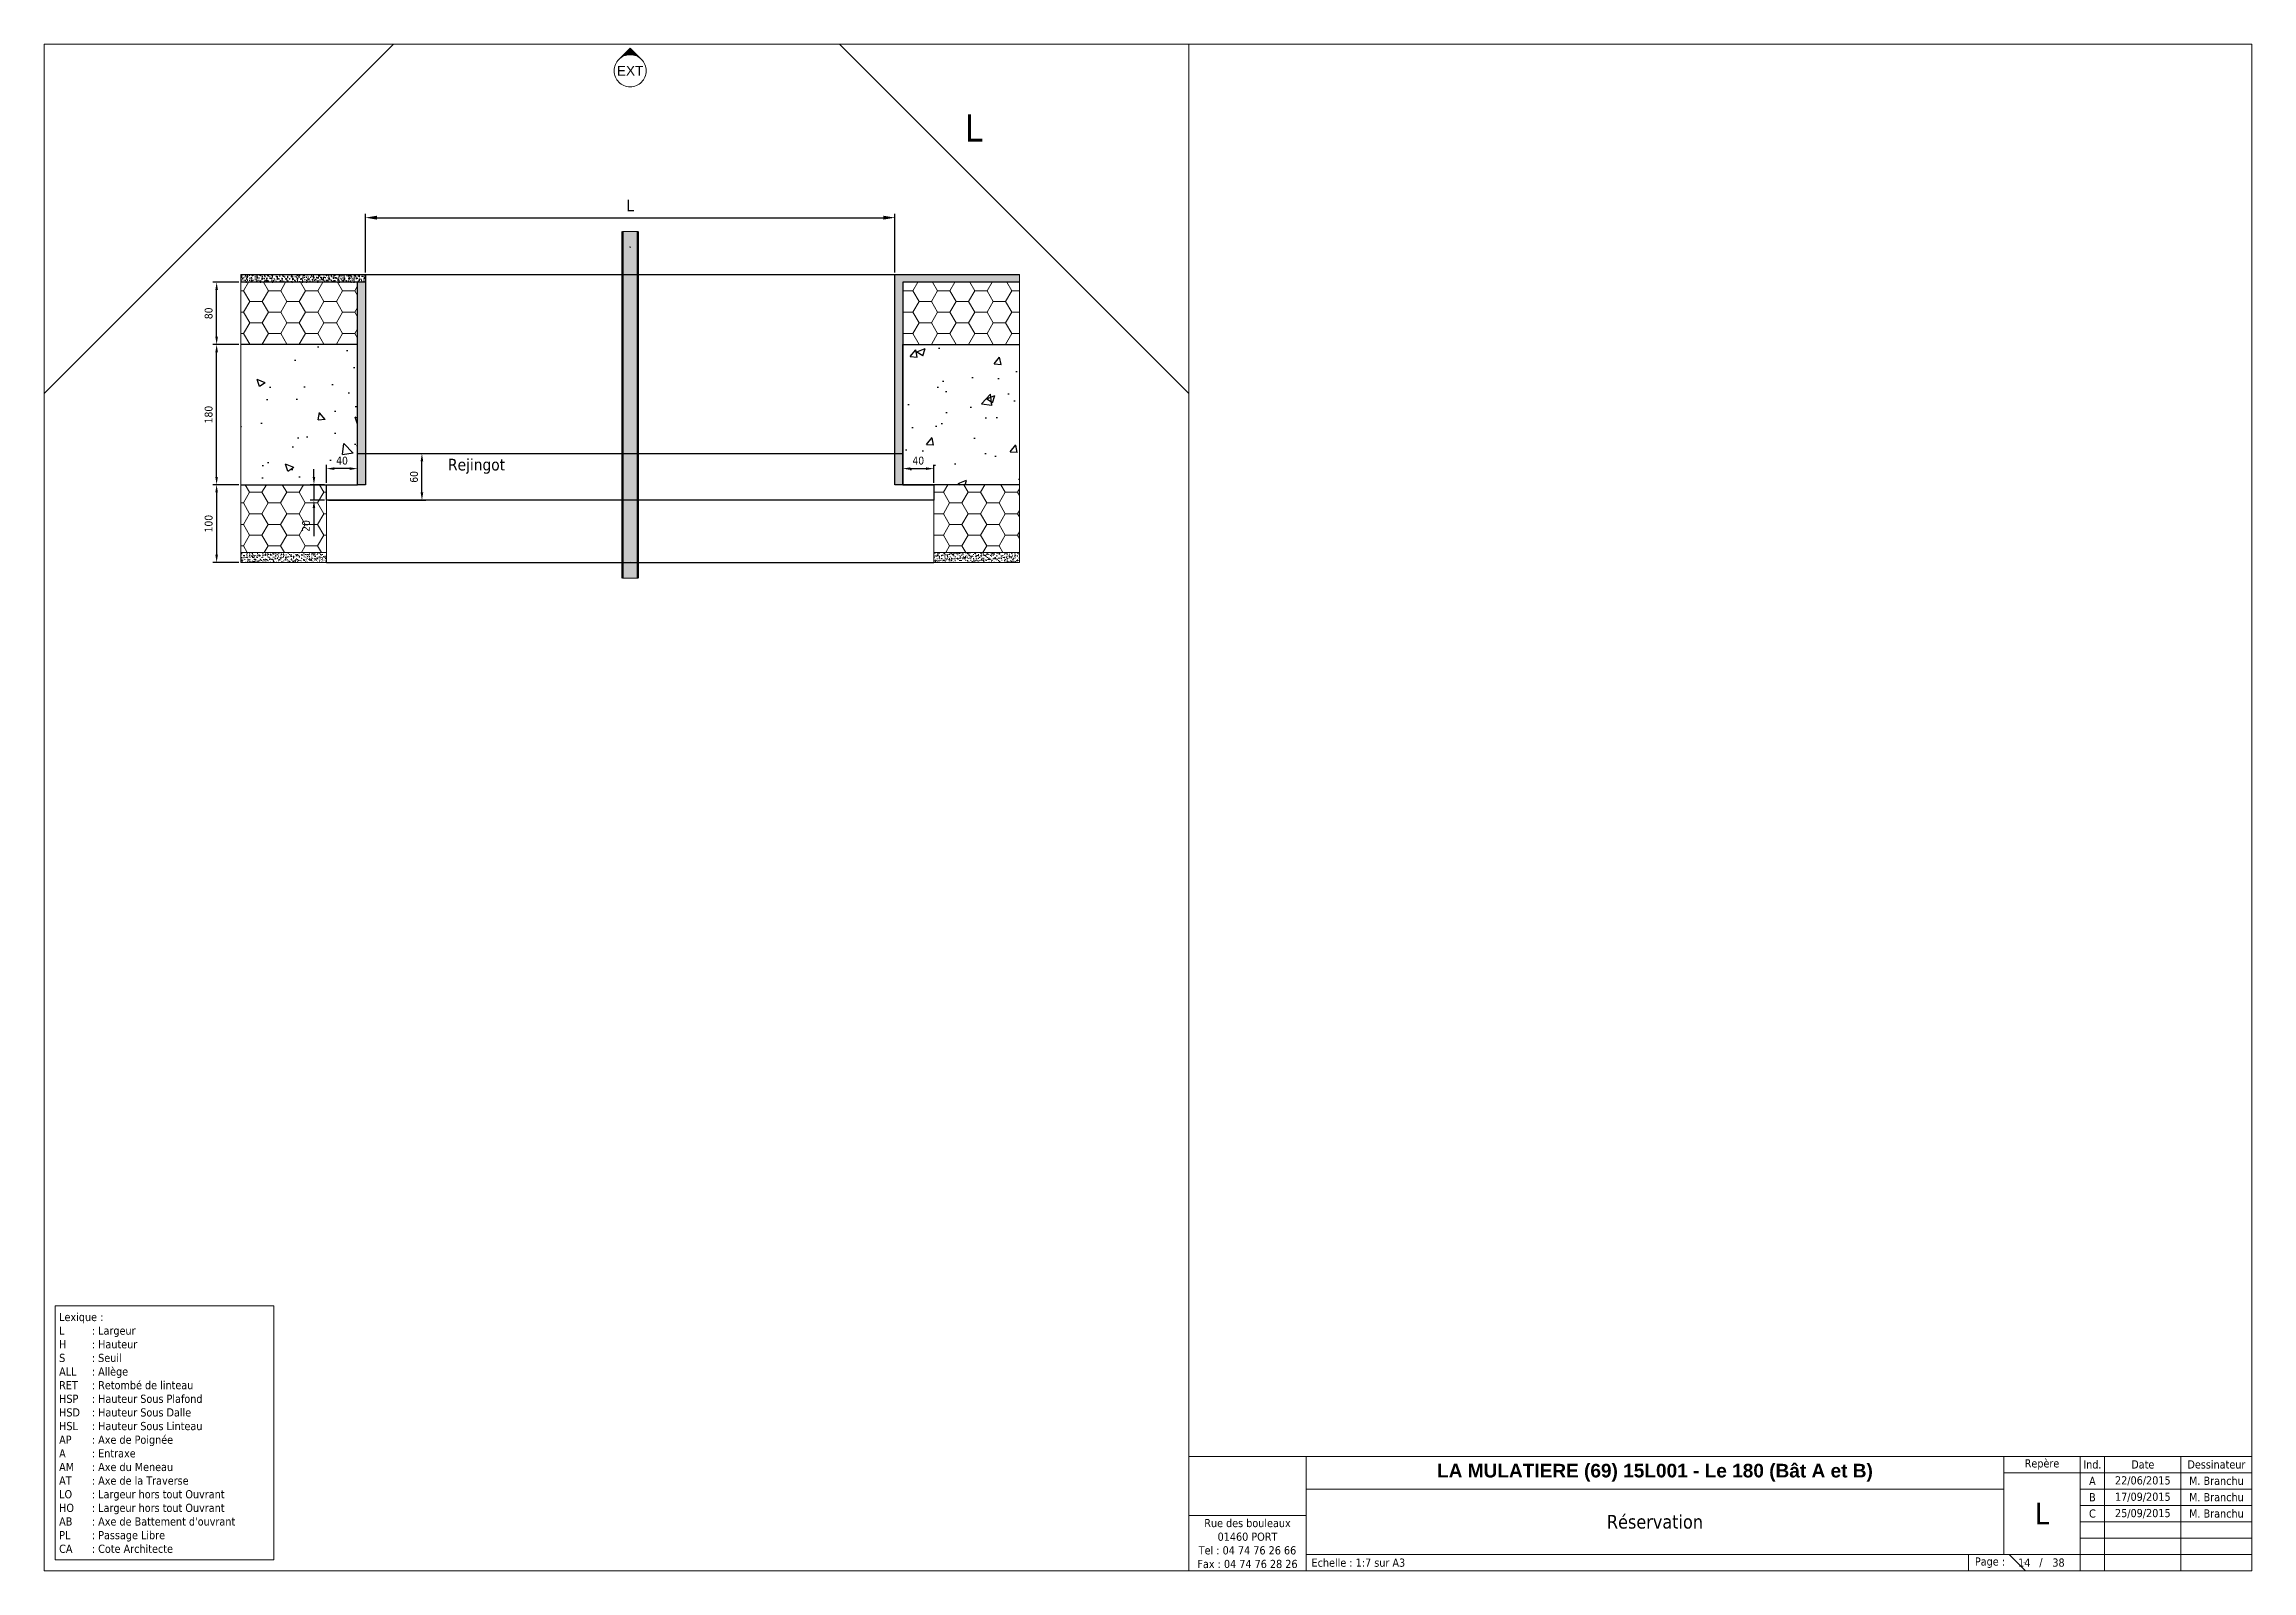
# Paper-space layout 'L' of a CAD drawing. Header units: millimetres. Extents: x -125 to 280, y 21 to 301.
# The model-space entities are those that its viewports show. They can reach past a viewport. Long polylines and large blocks are cut down to what shows.
import ezdxf
from ezdxf.enums import TextEntityAlignment as Align

# ---------------------------------------------------------------- set-up
doc = ezdxf.new("R2010")
doc.units = ezdxf.units.MM
doc.header["$PDMODE"] = 35
doc.header["$PDSIZE"] = 0.5
doc.linetypes.add('AXES', pattern=[50.800000000000004, 31.75, -6.35, 6.35, -6.35])
doc.linetypes.add('CACHE', pattern=[9.524999999999999, 6.35, -3.175])
doc.layers.get('0').update_dxf_attribs({"lineweight": 13})
doc.layers.get('Defpoints').update_dxf_attribs({"true_color": 0xc2a584})
for name, color, linetype, lineweight, plot in [('0 - Invisible', 43, 'Continuous', 0, False), ('0 - Trame', 1, 'Continuous', 0, False), ('Intouchable', 252, 'Continuous', 13, False), ('Non visible', 163, 'Continuous', 25, False)]:
    doc.layers.add(name, color=color, linetype=linetype, lineweight=lineweight, plot=plot)
for name, color, linetype, lineweight in [('1 - Axe', 1, 'AXES', 0), ('1 - BETON', 251, 'Continuous', 25), ('1 - Béton', 251, 'Continuous', 25), ('1 - Cartouche', 7, 'Continuous', 13), ('1 - Cotation', 32, 'Continuous', 13), ('1 - INTERROMPU', 253, 'CACHE', 13), ('1 - Isolant', 132, 'Continuous', 13), ('1 - Platre', 252, 'Continuous', 13), ('1 - Texte', 7, 'Continuous', 13), ('Texte', 7, 'Continuous', 13)]:
    doc.layers.add(name, color=color, linetype=linetype, lineweight=lineweight)
doc.layers.add('1 - Cache', color=7, linetype='Continuous', lineweight=0, true_color=0xffffff)
doc.styles.get("Standard").update_dxf_attribs({"font": 'ARIALUNI.TTF'})
doc.styles.add('Texte Poralu', font='tahomabd.ttf')
doc.dimstyles.new('100 - 1000', dxfattribs={"dimtxt": 15, "dimasz": 15, "dimexe": 5, "dimexo": 2.5, "dimgap": 8, "dimtad": 1, "dimdec": 1, "dimtxsty": 'Texte Poralu', "dimcen": 10, "dimazin": 0, "dimtfac": 1, "dimtdec": 1, "dimtmove": 0, "dimatfit": 3, "dimfxl": 1, "dimarcsym": 0})
doc.dimstyles.new('30 - 1000', dxfattribs={"dimtxt": 10, "dimasz": 10, "dimexe": 5, "dimexo": 2.5, "dimgap": 5, "dimtad": 1, "dimdec": 1, "dimtxsty": 'Texte Poralu', "dimcen": 5, "dimazin": 0, "dimtfac": 1, "dimtdec": 1, "dimtmove": 0, "dimatfit": 3, "dimfxl": 1, "dimarcsym": 0})
picture_1 = doc.add_image_def('image1.jpg', size_in_pixel=(1285, 649))

psp = doc.layouts.new('L')

msp = doc.modelspace()

# ---------------------------------------------------------------- texts
at = {"style": 'Texte Poralu'}
msp.add_attdef('14', text='', height=150, dxfattribs=at).set_placement((118475.0000000007, 1649.999999999302), align=Align.MIDDLE_CENTER)
at = {"layer": '1 - Texte', "insert": (114783.6402049028, 4181.175707928429), "char_height": 15, "attachment_point": 1, "style": 'Texte Poralu'}
msp.add_mtext_dynamic_manual_height_columns('Rejingot', width=98.00237297415151, gutter_width=300, heights=[0], dxfattribs=at)
at = {"layer": 'Defpoints', "insert": (115276.782293277, 4864.969592539503), "char_height": 30, "attachment_point": 3, "style": 'Texte Poralu'}
msp.add_mtext_dynamic_manual_height_columns('Bâtiment A /R+1\\Pdito S.I.E détail 4.2', width=722.913955031785, gutter_width=300, heights=[0], dxfattribs=at)
at = {"layer": 'Intouchable', "char_height": 150, "style": 'Texte Poralu'}
for s, insert, attachment_point in [('Page : ', (117569.3586299538, 1650), 4), ('/', (118780.8428475496, 1650), 5)]:
    msp.add_mtext(s, dxfattribs=dict(at, insert=insert, attachment_point=attachment_point))

# ---------------------------------------------------------------- blocks, each defined once
blk = doc.blocks.new('*U37')
at = {"layer": '1 - Cartouche'}
blk.add_lwpolyline([(-405, 1.250555214937776e-12), (0, 1.250555214937776e-12), (0, 280.0000000000013), (-405, 280.0000000000013), (-405, 1.250555214937776e-12)], dxfattribs=at)
blk = doc.blocks.new('*U45')
at = {"layer": '0 - Invisible'}
blk.add_lwpolyline([(-20.06665547347202, -23.29079919409006), (20.06665547347224, -23.29079919409006), (20.06665547347224, 23.29079919408992), (-20.06665547347202, 23.29079919408992)], close=True, dxfattribs=at)
at = {"layer": 'Texte', "insert": (-19.31665547347202, -6.821210263296962e-14), "char_height": 1.5, "attachment_point": 4, "style": 'Texte Poralu'}
blk.add_mtext("\\pt1.125;Lexique :\\P\\pt6;L ^I: Largeur \\PH ^I: Hauteur\\PS ^I: Seuil\\PALL^I: Allège\\PRET^I: Retombé de linteau\\PHSP^I: Hauteur Sous Plafond\\PHSD^I: Hauteur Sous Dalle\\PHSL^I: Hauteur Sous Linteau\\PAP^I: Axe de Poignée\\PA^I: Entraxe\\PAM^I: Axe du Meneau\\PAT^I: Axe de la Traverse\\PLO^I: Largeur hors tout Ouvrant\\PHO^I: Largeur hors tout Ouvrant\\PAB^I: Axe de Battement d'ouvrant\\PPL^I: Passage Libre\\PCA^I: Cote Architecte", dxfattribs=at)
blk = doc.blocks.new('Cartouche - Total de page')
at = {"layer": '1 - Cartouche', "color": 0, "insert": (0, 0), "char_height": 5, "attachment_point": 5, "style": 'Texte Poralu'}
blk.add_mtext('38', dxfattribs=at)
blk = doc.blocks.new('Cartouche - Indice A')
at = {"insert": (0, 0), "char_height": 10, "attachment_point": 5, "style": 'Texte Poralu'}
blk.add_mtext('A', dxfattribs=at)
blk = doc.blocks.new('Cartouche - Indice B')
at = {"insert": (0, 0), "char_height": 10, "attachment_point": 5, "style": 'Texte Poralu'}
blk.add_mtext('B', dxfattribs=at)
blk = doc.blocks.new('Cartouche - Indice C')
at = {"insert": (0, 0), "char_height": 10, "attachment_point": 5, "style": 'Texte Poralu'}
blk.add_mtext('C', dxfattribs=at)
blk = doc.blocks.new("Cartouche - Nom d'affaire")
at = {"layer": '1 - Cartouche', "insert": (0, 0), "char_height": 5, "attachment_point": 5, "style": 'Texte Poralu'}
blk.add_mtext('{\\fArial|b1|i0|c0|p34;LA MULATIERE (69) 15L001 - Le 180 (Bât A et B)}', dxfattribs=at)
blk = doc.blocks.new('Cartouche - Indice A - Date')
at = {"insert": (0, 0), "char_height": 1.5, "attachment_point": 5, "style": 'Texte Poralu'}
blk.add_mtext('22/06/2015', dxfattribs=at)
blk = doc.blocks.new('Cartouche - Indice B - Date')
at = {"insert": (0, 0), "char_height": 1.5, "attachment_point": 5, "style": 'Texte Poralu'}
blk.add_mtext('17/09/2015', dxfattribs=at)
blk = doc.blocks.new('Cartouche - Indice C - Date')
at = {"insert": (0, 0), "char_height": 10, "attachment_point": 5, "style": 'Texte Poralu'}
blk.add_mtext('25/09/2015', dxfattribs=at)
blk = doc.blocks.new('Cartouche - Indice A - Projeteur')
at = {"insert": (0, 0), "char_height": 10, "attachment_point": 5, "style": 'Texte Poralu'}
blk.add_mtext('M. Branchu', dxfattribs=at)
blk = doc.blocks.new('Cartouche - Indice B - Projeteur')
at = {"insert": (0, 0), "char_height": 10, "attachment_point": 5, "style": 'Texte Poralu'}
blk.add_mtext('M. Branchu', dxfattribs=at)
blk = doc.blocks.new('Cartouche - Indice C - Projeteur')
at = {"insert": (0, 0), "char_height": 10, "attachment_point": 5, "style": 'Texte Poralu'}
blk.add_mtext('M. Branchu', dxfattribs=at)
blk = doc.blocks.new('*U35')
at = {"layer": '1 - Cartouche'}
for points in [[(-195, 4.913830070320489e-13), (-173.5000000000073, -6.784574607151377e-12), (-173.5000000000073, 20.99999999999321), (-195.0000000000073, 20.99999999999321)], [(-173.5000000000073, 15.00000000000049), (-45.49999999998181, 15.00000000000049), (-45.5, 21.00000000000049), (-173.5000000000073, 20.99999999999321)], [(-45.5, 18.00000000000049), (-31.5, 18.00000000000049), (-31.5, 21.00000000000049), (-45.5, 21.00000000000049)], [(-31.5, 18.00000000000049), (-27, 18.00000000000049), (-27, 21.00000000000049), (-31.5, 21.00000000000049)], [(-27, 18.00000000000049), (-13, 18.00000000000049), (-13, 21.00000000000049), (-27, 21.00000000000049)], [(-13, 18.00000000000049), (0, 18.00000000000049), (0, 21.00000000000049), (-13, 21.00000000000049)], [(-45.49999999998181, 3.000000000007767), (-31.5, 3.000000000000491), (-31.5, 18.00000000000049), (-45.5, 18.00000000000049)], [(-31.5, 15.00000000000049), (-27, 15.00000000000049), (-27, 18.00000000000049), (-31.5, 18.00000000000049)], [(-27, 15.00000000000049), (-13, 15.00000000000049), (-13, 18.00000000000049), (-27, 18.00000000000049)], [(-13, 15.00000000000049), (0, 15.00000000000049), (0, 18.00000000000049), (-13, 18.00000000000049)], [(-173.5000000000073, 2.999999999993215), (-45.49999999998181, 3.000000000007767), (-45.49999999999636, 15.00000000000049), (-173.5000000000073, 15.00000000000049)], [(-31.5, 12.00000000000049), (-27, 12.00000000000049), (-27, 15.00000000000049), (-31.5, 15.00000000000049)], [(-27, 12.00000000000049), (-13, 12.00000000000049), (-13, 15.00000000000049), (-27, 15.00000000000049)], [(-13, 12.00000000000049), (0, 12.00000000000049), (0, 15.00000000000049), (-13, 15.00000000000049)], [(-31.5, 9.000000000000492), (-27, 9.000000000000492), (-27, 12.00000000000049), (-31.5, 12.00000000000049)], [(-31.5, 6.000000000000491), (-27, 6.000000000000491), (-27, 9.000000000000492), (-31.5, 9.000000000000492)], [(-27, 9.000000000000492), (-13, 9.000000000000492), (-13, 12.00000000000049), (-27, 12.00000000000049)], [(-27, 6.000000000000491), (-13, 6.000000000000491), (-13, 9.000000000000492), (-27, 9.000000000000492)], [(-13, 9.000000000000492), (0, 9.000000000000492), (0, 12.00000000000049), (-13, 12.00000000000049)], [(-13, 6.000000000000491), (0, 6.000000000000491), (0, 9.000000000000492), (-13, 9.000000000000492)], [(-31.5, 3.000000000000491), (-27, 3.000000000000491), (-27, 6.000000000000491), (-31.5, 6.000000000000491)], [(-27, 3.000000000000491), (-13, 3.000000000000491), (-13, 6.000000000000491), (-27, 6.000000000000491)], [(-13, 3.000000000000491), (0, 3.000000000000491), (0, 6.000000000000491), (-13, 6.000000000000491)], [(-173.5000000000073, -6.784574607151377e-12), (-51.99999999998181, 7.767340621215474e-12), (-51.99999999998181, 3.000000000000491), (-173.5000000000073, 2.999999999993215)], [(-51.99999999998181, 7.767340621215474e-12), (-31.5, 4.913830070320489e-13), (-31.5, 3.000000000000491), (-51.99999999998181, 3.000000000007767)], [(-31.5, 4.913830070320489e-13), (-27, 4.913830070320489e-13), (-27, 3.000000000000491), (-31.5, 3.000000000000491)], [(-27, 4.913830070320489e-13), (-13, 4.913830070320489e-13), (-13, 3.000000000000491), (-27, 3.000000000000491)], [(-13, 4.913830070320489e-13), (0, 4.913830070320489e-13), (0, 3.000000000000491), (-13, 3.000000000000491)]]:
    blk.add_lwpolyline(points, close=True, dxfattribs=at)
for name, p, xscale, yscale, zscale in [("Cartouche - Nom d'affaire", (-109.5000000000036, 17.99999999999686), 0.5, 0.5, 0.5), ('Cartouche - Indice A', (-29.25, 16.5000000000005), 0.15, 0.15, 0.15), ('Cartouche - Indice A - Projeteur', (-6.499999999999999, 16.50000000000095), 0.15, 0.15, 0.15), ('Cartouche - Indice B', (-29.24999999999988, 13.50000000000061), 0.15, 0.15, 0.15), ('Cartouche - Indice B - Projeteur', (-6.500000000000283, 13.50000000000084), 0.15, 0.15, 0.15), ('Cartouche - Indice C', (-29.24999999999988, 10.5000000000005), 0.1499999999999986, 0.1499999999999986, 0.1499999999999986), ('Cartouche - Indice C - Date', (-20.00000000000023, 10.5000000000005), 0.1499999999999986, 0.1499999999999986, 0.1499999999999986), ('Cartouche - Indice C - Projeteur', (-6.500000000000114, 10.50000000000084), 0.1500000000000004, 0.1500000000000004, 0.1500000000000004), ('Cartouche - Total de page', (-35.47095366016552, 1.500000000000491), 0.3, 0.3, 0.3)]:
    blk.add_blockref(name, p, dxfattribs=dict(xscale=xscale, yscale=yscale, zscale=zscale))
for name, p in [('Cartouche - Indice A - Date', (-20.00000000000006, 16.50000000000061)), ('Cartouche - Indice B - Date', (-20.00000000000034, 13.5000000000005))]:
    blk.add_blockref(name, p)
at = {"layer": '1 - Cartouche', "char_height": 1.5, "style": 'Texte Poralu'}
for s, insert, attachment_point in [('Repère', (-38.5, 19.50000000000049), 5), ('Ind.', (-29.25, 19.50000000000049), 5), ('Date', (-20, 19.50000000000049), 5), ('Dessinateur', (-6.5, 19.50000000000049), 5), ('Rue des bouleaux\\P01460 PORT\\PTel : 04 74 76 26 66\\PFax : 04 74 76 28 26', (-184.2500000000109, 4.999999999993215), 5), ('Page : ', (-50.80641370046101, 1.500000000007881), 4), ('/', (-38.69157152450401, 1.500000000007654), 5)]:
    blk.add_mtext(s, dxfattribs=dict(at, insert=insert, attachment_point=attachment_point))
at = {"layer": '1 - Cartouche', "style": 'Texte Poralu'}
for tag, height, p in [('DESIGNATION', 2.5, (-109.4999999999945, 9.000000000000492)), ('REPERE', 2, (-38.5, 10.50000000000049)), ('NUM_PAGE', 1.5, (-41.91218938884248, 1.500000000007767))]:
    blk.add_attdef(tag, text='', height=height, dxfattribs=at).set_placement(p, align=Align.MIDDLE_CENTER)
blk.add_attdef('ECHELLE', text='', height=1.5, dxfattribs=at).set_placement((-172.5000000000073, 1.499999999993215), align=Align.MIDDLE_LEFT)
at = {"layer": '1 - Cache'}
image = blk.add_image(picture_1, insert=(-195.0000000000073, 10.14124513617999), size_in_units=(21.500000000000004, 10.858754863813232), dxfattribs=at)
blk = doc.blocks.new('Cadre Coupe_Elev')
blk.add_point((8000, 1500))
at = {"layer": '0 - Trame'}
for points in [[(500, 500), (9500, 500), (9500, 9500), (500, 9500)], [(500, 1500), (9500, 1500), (9500, 500), (500, 500)]]:
    blk.add_lwpolyline(points, close=True, dxfattribs=at)
at = {"layer": 'Defpoints'}
for p in [(5000, 5729.996620553562), (4999.999999999971, 3733.496620553549)]:
    blk.add_point(p, dxfattribs=at)
at = {"color": 7}
blk.add_attdef('REPERE_1', text='', height=300, dxfattribs=at).set_placement((1000, 9000), align=Align.MIDDLE_CENTER)
at = {"layer": '1 - Texte', "color": 7}
for tag, p in [('DEFINITION1', (5000, 1200)), ('DEFINITION2', (5000, 800))]:
    blk.add_attdef(tag, text='', height=250, dxfattribs=at).set_placement(p, align=Align.MIDDLE_CENTER)
at = {"layer": 'Non visible', "style": 'Texte Poralu'}
for p in [(5447.11721373623, 4905.799125232807), (5447.11721373623, 4605.799125232807)]:
    blk.add_attdef('REPERE_2', text='', height=35, dxfattribs=at).set_placement(p, align=Align.MIDDLE_LEFT)
blk = doc.blocks.new('*U473')
at = {"layer": '1 - Isolant'}
h = blk.add_hatch(dxfattribs=at)
h.set_pattern_fill('HONEY', color=256, scale=5)
h.set_pattern_definition([(0, (-58597.14088961185, -19397.49265059368), (23.8125, 13.748153225), [15.875, -31.75]), (120, (-58597.14088961185, -19397.49265059368), (-23.81249994797095, 13.74815331511695), [15.87499999999993, -31.74999999999986]), (59.99999999999999, (-58597.14088961185, -19397.49265059368), (5.202904551637744e-08, 27.49630654011694), [-31.75, 15.875])])
h.paths.add_polyline_path([(9.553002256405232e-11, -300.0000000003563), (87.00000000008097, -300.0000000003563), (86.99999999999818, -190), (-1.818989403545856e-12, -190)])
at = {"layer": '1 - Platre'}
h = blk.add_hatch(dxfattribs=at)
h.set_pattern_fill('AR-SAND', color=256, scale=0.1)
h.set_pattern_definition([(37.50000000000001, (-58597.14088961185, -19397.49265059368), (-0.1600031295984046, 4.894132373293424), [0, -3.860800000000001, 0, -4.318000000000001, 0, -4.1275]), (7.499999999999999, (-58597.14088961185, -19397.49265059368), (4.495232831380027, 7.168251005683543), [0, -2.0828, 0, -3.4798, 0, -1.3335]), (327.5, (-58600.26508961185, -19397.49265059368), (7.90992370241458, 0.01437184678545691), [0, -1.27, 0, -4.572, 0, -5.969]), (317.5, (-58600.26508961185, -19397.49265059368), (7.635564524722972, 2.229293232572162), [0, -0.635, 0, -2.9972, 0, -3.429])])
h.paths.add_polyline_path([(100.0000000000882, -300.0000000003563), (99.99999999999818, -190), (86.99999999999818, -190), (87.00000000008097, -300.0000000003563)])
at = {"layer": '0 - Invisible'}
for points in [[(9.553002256405232e-11, -300.0000000003563), (87.00000000008097, -300.0000000003563)], [(87.00000000008097, -300.0000000003563), (100.0000000000882, -300.0000000003563)]]:
    blk.add_lwpolyline(points, dxfattribs=at)
at = {"layer": '1 - Isolant'}
blk.add_lwpolyline([(87.00000000008097, -300.0000000003563), (86.99999999999818, -190), (-1.818989403545856e-12, -190), (9.553002256405232e-11, -300.0000000003563)], dxfattribs=at)
at = {"layer": '1 - Platre'}
blk.add_lwpolyline([(100.0000000000882, -300.0000000003563), (99.99999999999818, -190), (86.99999999999818, -190), (87.00000000008097, -300.0000000003563)], dxfattribs=at)
blk = doc.blocks.new('*U762')
at = {"layer": '1 - Isolant'}
h = blk.add_hatch(dxfattribs=at)
h.set_pattern_fill('HONEY', color=256, scale=5, style=0)
h.set_pattern_definition([(0, (-80.00000000000003, 230.0000000003561), (23.8125, 13.748153225), [15.875, -31.75]), (120, (-80.00000000000003, 230.0000000003561), (-23.81249994797095, 13.74815331511695), [15.87499999999995, -31.74999999999989]), (59.99999999999999, (-80.00000000000003, 230.0000000003561), (5.202904551637744e-08, 27.49630654011694), [-31.75, 15.875])])
h.paths.add_polyline_path([(-80, 390.000000000357), (2.387982389955822e-14, 390.000000000357), (1.77635683940025e-15, -9.094947017729282e-13), (-80.00000000000003, -9.094947017729282e-13)])
at = {"layer": '0 - Invisible'}
blk.add_lwpolyline([(-80, 390.000000000357), (2.387982389955822e-14, 390.000000000357)], dxfattribs=at)
at = {"layer": '1 - Isolant'}
blk.add_lwpolyline([(2.387982389955822e-14, 390.000000000357), (0, 0), (0, 0), (1.77635683940025e-15, -9.094947017729282e-13), (-80.00000000000003, -9.094947017729282e-13), (-80, 390.000000000357)], dxfattribs=at)
blk = doc.blocks.new('*D1673')
at = {"layer": '1 - Cotation', "color": 0, "lineweight": -2, "transparency": 16777216}
for p, q in [((115020.0000000001, 6194.331641222816), (115367.4999999999, 6194.331641222816)), ((115362.4999999999, 6179.331641222816), (115362.4999999999, 5288.732209339343)), ((115120, 5273.732209339343), (115367.4999999999, 5273.732209339343))]:
    blk.add_line(p, q, dxfattribs=at)
at = {"layer": '1 - Cotation', "color": 0, "transparency": 16777216}
for points in [[(115359.9999999999, 6179.331641222816), (115364.9999999999, 6179.331641222816), (115362.4999999999, 6194.331641222816)], [(115359.9999999999, 5288.732209339343), (115364.9999999999, 5288.732209339343), (115362.4999999999, 5273.732209339343)]]:
    blk.add_solid(points, dxfattribs=at)
at = {"layer": 'Defpoints', "color": 0, "transparency": 16777216}
for p in [(115017.5000000001, 6194.331641222816), (115117.5, 5273.732209339343), (115362.4999999999, 5273.732209339343)]:
    blk.add_point(p, dxfattribs=at)
at = {"layer": '1 - Cotation', "color": 0, "transparency": 16777216, "insert": (115346.9999999999, 5734.031925281098), "char_height": 15, "attachment_point": 5, "rotation": 90, "style": 'Texte Poralu'}
blk.add_mtext('H', dxfattribs=at)
blk = doc.blocks.new('*D1674')
at = {"layer": '1 - Cotation', "color": 0, "lineweight": -2, "transparency": 16777216}
for p, q in [((115415.0000000002, 6494.331641222816), (115398.1672235971, 6494.331641222816)), ((115403.1672235971, 6479.331641222816), (115403.1672235971, 5108.73220933936)), ((115415, 5093.73220933936), (115398.1672235971, 5093.73220933936))]:
    blk.add_line(p, q, dxfattribs=at)
at = {"layer": '1 - Cotation', "color": 0, "transparency": 16777216}
for points in [[(115400.6672235971, 6479.331641222816), (115405.6672235971, 6479.331641222816), (115403.1672235971, 6494.331641222816)], [(115400.6672235971, 5108.73220933936), (115405.6672235971, 5108.73220933936), (115403.1672235971, 5093.73220933936)]]:
    blk.add_solid(points, dxfattribs=at)
at = {"layer": 'Defpoints', "color": 0, "transparency": 16777216}
for p in [(115417.5000000002, 6494.331641222816), (115403.1672235971, 5093.73220933936), (115417.5, 5093.73220933936)]:
    blk.add_point(p, dxfattribs=at)
at = {"layer": '1 - Cotation', "color": 0, "transparency": 16777216, "insert": (115387.3952289699, 5794.031925281106), "char_height": 15, "attachment_point": 5, "rotation": 90, "style": 'Texte Poralu'}
blk.add_mtext('HSP', dxfattribs=at)
blk = doc.blocks.new('*U925')
at = {"layer": '1 - BETON'}
h = blk.add_hatch(dxfattribs=at)
h.set_pattern_fill('CONCRETE', color=256, scale=15, style=0, pattern_type=2)
h.set_pattern_definition([(49.99999999999999, (119.9999999999999, -9.999999999643038), (107.589027390113, -9.412820247389266), [11.25, -123.75]), (355, (119.9999999999999, -9.999999999643038), (-20.81270004195, 112.8288200550018), [9, -99]), (100.4514, (128.965752, -10.78440099964304), (86.77640725710323, 103.415931309143), [9.5610285, -105.1713168]), (46.18420000000002, (119.9999999999999, 20.00000000035696), (160.0861572938467, -24.82785214935271), [16.87499999999984, -185.6249999999987]), (96.6356, (133.34051175, 17.93100395035695), (140.1994058323055, 146.1176806350663), [14.3415432, -157.75695]), (351.1842, (119.9999999999999, 20.00000000035696), (140.1992917700441, 146.1177901387987), [13.5, -148.5]), (21, (134.9999999999999, 12.50000000035696), (89.53605781776925, -60.39283359980082), [11.25, -123.75]), (326.0000000000001, (134.9999999999999, 12.50000000035696), (36.49729978823726, 108.772506757028), [9, -99]), (71.4514, (142.46133495, 7.467259100356969), (126.0333942872235, 48.37957450649286), [9.5610285, -105.1713168]), (37.50000000000001, (119.9999999999999, -9.999999999643038), (1.8239782975936, 49.93407807469672), [0, -97.8, 0, -100.5, 0, -99.375]), (7.499999999999999, (119.9999999999999, -9.999999999643038), (39.46043061632229, 59.16175678235403), [0, -57.3, 0, -95.55, 0, -37.875]), (327.5, (86.54999999999995, -9.999999999643038), (80.07336542586135, -3.383230760156963), [0, -37.5, 0, -117, 0, -155.25]), (317.5, (71.54999999999997, -9.999999999643038), (87.47792540135794, 15.01574734984766), [0, -48.75, 0, -77.69999999999999, 0, -110.25])])
h.paths.add_polyline_path([(400, 290.000000000357), (300, 390.000000000357), (-180, 390.000000000357), (-180, 0), (0, 0), (0, 290.000000000357)])
at = {"layer": '0 - Invisible'}
blk.add_lwpolyline([(400, 290.000000000357), (300, 390.000000000357), (-180, 390.000000000357)], dxfattribs=at)
at = {"layer": '1 - BETON'}
blk.add_lwpolyline([(400, 290.000000000357), (0, 290.000000000357), (0, 0), (-180, 0), (-180, 390.000000000357)], dxfattribs=at)
blk = doc.blocks.new('*U198')
h = blk.add_hatch(color=256)
edge = h.paths.add_edge_path()
edge.add_line((-29.16815472393788, 0), (-14.58407736197061, -14.58407736196894))
edge.add_arc((1.326938559031987e-11, 1.103117597267556e-11), 20.62500000001327, 180.0000000000306, 224.9999999999923, ccw=False)
edge.add_arc((8.125056183416746e-12, -8.900435943814955e-12), 20.62500000000813, 135.0000000000017, 179.9999999999753, ccw=False)
edge.add_line((-14.58407736197061, 14.58407736196894), (-29.16815472393788, 0))
for p, q in [((-14.58407736197061, 14.58407736196894), (-29.16815472393787, 0.001705469134321902)), ((-29.16815472393787, 0.001705469134321902), (-14.58407736196841, -14.58407736197114))]:
    blk.add_line(p, q)
blk.add_circle((0, 0), 20.625)
at = {"insert": (0, 0), "char_height": 12.5, "attachment_point": 5}
blk.add_mtext('EXT', dxfattribs=at)
blk = doc.blocks.new('*D1675')
at = {"layer": '1 - Cotation', "color": 0, "lineweight": -2, "transparency": 16777216}
for p, q in [((115415.0000000001, 6494.331641222801), (115357.4999999999, 6494.331641222801)), ((115362.4999999999, 6479.331641222801), (115362.4999999999, 6209.331641222816)), ((115020.0000000001, 6194.331641222816), (115367.4999999999, 6194.331641222816))]:
    blk.add_line(p, q, dxfattribs=at)
at = {"layer": '1 - Cotation', "color": 0, "transparency": 16777216}
for points in [[(115359.9999999999, 6479.331641222801), (115364.9999999999, 6479.331641222801), (115362.4999999999, 6494.331641222801)], [(115359.9999999999, 6209.331641222816), (115364.9999999999, 6209.331641222816), (115362.4999999999, 6194.331641222816)]]:
    blk.add_solid(points, dxfattribs=at)
at = {"layer": 'Defpoints', "color": 0, "transparency": 16777216}
for p in [(115417.5000000001, 6494.331641222801), (115017.5000000001, 6194.331641222816), (115362.4999999999, 6194.331641222816)]:
    blk.add_point(p, dxfattribs=at)
at = {"layer": '1 - Cotation', "color": 0, "transparency": 16777216, "insert": (115346.9999999999, 6344.331641222827), "char_height": 15, "attachment_point": 5, "rotation": 90, "style": 'Texte Poralu'}
blk.add_mtext('RET', dxfattribs=at)
blk = doc.blocks.new('*U439')
at = {"layer": '1 - Cache'}
blk.add_hatch(color=256, dxfattribs=at).paths.add_polyline_path([(-20, -10), (419.999999999899, -10), (419.999999999899, 10), (-20, 10)])
at = {"layer": '0 - Invisible'}
blk.add_lwpolyline([(-20, -10), (419.999999999899, -10), (419.999999999899, 10), (-20, 10)], close=True, dxfattribs=at)
for p in [(0, 0), (399.999999999899, 0)]:
    blk.add_point(p, dxfattribs=at)
at = {"layer": '1 - Axe', "lineweight": 50}
for p, q in [((-20, 10), (419.999999999899, 10)), ((-20, -10), (419.999999999899, -10))]:
    blk.add_line(p, q, dxfattribs=at)
blk = doc.blocks.new('*U441')
at = {"layer": '1 - Isolant'}
h = blk.add_hatch(dxfattribs=at)
h.set_pattern_fill('HONEY', color=256, scale=5, style=0)
h.set_pattern_definition([(0, (110.0000906813123, 79.99999999999812), (23.8125, 13.748153225), [15.875, -31.75]), (120, (110.0000906813123, 79.99999999999812), (-23.81249994797095, 13.74815331511695), [15.87499999999995, -31.7499999999999]), (59.99999999999999, (110.0000906813123, 79.99999999999812), (5.202904551637744e-08, 27.49630654011694), [-31.75, 15.875])])
h.paths.add_polyline_path([(-149.9999933903616, 0), (0, -9.094947017729282e-13), (-8.952838470577262e-13, 79.99999999999818), (-149.9999933903625, 79.99999999999906)])
at = {"layer": '0 - Invisible'}
blk.add_lwpolyline([(-149.9999933903625, 79.99999999999906), (-149.9999933903616, 0)], dxfattribs=at)
at = {"layer": '1 - Isolant'}
blk.add_lwpolyline([(-149.9999933903616, 0), (0, 0), (0, 0), (0, -9.094947017729282e-13), (-8.952838470577262e-13, 79.99999999999818), (-149.9999933903625, 79.99999999999906)], dxfattribs=at)
blk = doc.blocks.new('*U1389')
at = {"layer": '1 - Isolant'}
h = blk.add_hatch(dxfattribs=at)
h.set_pattern_fill('HONEY', color=256, scale=5)
h.set_pattern_definition([(0, (204.9998914205589, -1.4210854715202e-14), (23.8125, 13.748153225), [15.875, -31.75]), (120, (204.9998914205589, -1.4210854715202e-14), (-23.81249994797095, 13.74815331511695), [15.87499999999996, -31.74999999999991]), (59.99999999999999, (204.9998914205589, -1.4210854715202e-14), (5.202904551637744e-08, 27.49630654011694), [-31.75, 15.875])])
h.paths.add_polyline_path([(-149.9999999999709, -87.00000000000001), (-149.9999999999709, 0), (-40.00007220401312, 0), (-40.00007220401312, -87.00000000000001)])
at = {"layer": '1 - Platre'}
h = blk.add_hatch(dxfattribs=at)
h.set_pattern_fill('AR-SAND', color=256, scale=0.1)
h.set_pattern_definition([(37.50000000000001, (204.9998914205589, -1.4210854715202e-14), (-0.1600031295984046, 4.894132373293424), [0, -3.860800000000001, 0, -4.318000000000001, 0, -4.1275]), (7.499999999999999, (204.9998914205589, -1.4210854715202e-14), (4.495232831380027, 7.168251005683543), [0, -2.0828, 0, -3.4798, 0, -1.3335]), (327.5, (201.8756914205589, -1.4210854715202e-14), (7.90992370241458, 0.01437184678545691), [0, -1.27, 0, -4.572, 0, -5.969]), (317.5, (201.8756914205589, -1.4210854715202e-14), (7.635564524722972, 2.229293232572162), [0, -0.635, 0, -2.9972, 0, -3.429])])
h.paths.add_polyline_path([(-149.9999999999709, -100), (-149.9999999999709, -87.00000000000001), (-40.00007220401312, -87.00000000000001), (-40.00007220401312, -100)])
at = {"layer": '0 - Invisible'}
for points in [[(-149.9999999999709, -87.00000000000001), (-149.9999999999709, 0)], [(-149.9999999999709, -100), (-149.9999999999709, -87.00000000000001)]]:
    blk.add_lwpolyline(points, dxfattribs=at)
at = {"layer": '1 - Isolant'}
blk.add_lwpolyline([(-149.9999999999709, 0), (-40.00007220401312, 0), (-40.00007220401312, -87.00000000000001), (-149.9999999999709, -87.00000000000001)], dxfattribs=at)
at = {"layer": '1 - Platre'}
blk.add_lwpolyline([(-149.9999999999709, -87.00000000000001), (-40.00007220401312, -87.00000000000001), (-40.00007220401312, -100), (-149.9999999999709, -100)], dxfattribs=at)
blk = doc.blocks.new('*U1390')
at = {"layer": '1 - Isolant'}
h = blk.add_hatch(dxfattribs=at)
h.set_pattern_fill('HONEY', color=256, scale=5)
h.set_pattern_definition([(0, (79.99994836091537, -1.4210854715202e-14), (23.8125, 13.748153225), [15.875, -31.75]), (120, (79.99994836091537, -1.4210854715202e-14), (-23.81249994797095, 13.74815331511695), [15.87499999999996, -31.74999999999991]), (59.99999999999999, (79.99994836091537, -1.4210854715202e-14), (5.202904551637744e-08, 27.49630654011694), [-31.75, 15.875])])
h.paths.add_polyline_path([(150.0000385328185, -87.00000000000001), (150.0000385328185, 0), (39.99990982809688, 0), (39.99990982809688, -87.00000000000001)])
at = {"layer": '1 - Platre'}
h = blk.add_hatch(dxfattribs=at)
h.set_pattern_fill('AR-SAND', color=256, scale=0.1)
h.set_pattern_definition([(37.50000000000001, (79.99994836091537, -1.4210854715202e-14), (-0.1600031295984046, 4.894132373293424), [0, -3.860800000000001, 0, -4.318000000000001, 0, -4.1275]), (7.499999999999999, (79.99994836091537, -1.4210854715202e-14), (4.495232831380027, 7.168251005683543), [0, -2.0828, 0, -3.4798, 0, -1.3335]), (327.5, (76.87574836091537, -1.4210854715202e-14), (7.90992370241458, 0.01437184678545691), [0, -1.27, 0, -4.572, 0, -5.969]), (317.5, (76.87574836091537, -1.4210854715202e-14), (7.635564524722972, 2.229293232572162), [0, -0.635, 0, -2.9972, 0, -3.429])])
h.paths.add_polyline_path([(150.0000385328185, -100), (150.0000385328185, -87.00000000000001), (39.99990982809688, -87.00000000000001), (39.99990982809688, -100)])
at = {"layer": '0 - Invisible'}
for points in [[(150.0000385328185, -87.00000000000001), (150.0000385328185, 0)], [(150.0000385328185, -100), (150.0000385328185, -87.00000000000001)]]:
    blk.add_lwpolyline(points, dxfattribs=at)
at = {"layer": '1 - Isolant'}
blk.add_lwpolyline([(150.0000385328185, 0), (39.99990982809688, 0), (39.99990982809688, -87.00000000000001), (150.0000385328185, -87.00000000000001)], dxfattribs=at)
at = {"layer": '1 - Platre'}
blk.add_lwpolyline([(150.0000385328185, -87.00000000000001), (39.99990982809688, -87.00000000000001), (39.99990982809688, -100), (150.0000385328185, -100)], dxfattribs=at)
blk = doc.blocks.new('*U442')
at = {"layer": '1 - Isolant'}
h = blk.add_hatch(dxfattribs=at)
h.set_pattern_fill('HONEY', color=256, scale=5, style=0)
h.set_pattern_definition([(0, (110.0000906813141, 79.99999999999812), (23.8125, 13.748153225), [15.875, -31.75]), (120, (110.0000906813141, 79.99999999999812), (-23.81249994797095, 13.74815331511695), [15.87499999999995, -31.7499999999999]), (59.99999999999999, (110.0000906813141, 79.99999999999812), (5.202904551637744e-08, 27.49630654011694), [-31.75, 15.875])])
h.paths.add_polyline_path([(-149.9999933903616, 0), (1.818989403545856e-12, -9.094947017729282e-13), (9.237055564881302e-13, 79.99999999999818), (-149.9999933903625, 79.99999999999906)])
at = {"layer": '0 - Invisible'}
blk.add_lwpolyline([(-149.9999933903625, 79.99999999999906), (-149.9999933903616, 0)], dxfattribs=at)
at = {"layer": '1 - Isolant'}
blk.add_lwpolyline([(-149.9999933903616, 0), (0, 0), (0, 0), (1.818989403545856e-12, -9.094947017729282e-13), (9.237055564881302e-13, 79.99999999999818), (-149.9999933903625, 79.99999999999906)], dxfattribs=at)
blk = doc.blocks.new('*U189')
h = blk.add_hatch(color=256)
edge = h.paths.add_edge_path()
edge.add_line((-2.072522045462071e-13, 29.16815472393788), (-14.58407736196905, 14.58407736197051))
edge.add_arc((1.103117597267565e-11, -1.326938559031979e-11), 20.62500000001327, 90.00000000003098, 134.9999999999927, ccw=False)
edge.add_arc((-8.900435943814897e-12, -8.125056183416809e-12), 20.62500000000813, 45.00000000000222, 89.99999999997573, ccw=False)
edge.add_line((14.58407736196884, 14.58407736197071), (-2.060573933704291e-13, 29.16815472393788))
for p, q in [((0.00170546913411465, 29.16815472393787), (-14.58407736197124, 14.58407736196831)), ((14.58407736196884, 14.58407736197071), (0.00170546913411465, 29.16815472393787))]:
    blk.add_line(p, q)
blk.add_circle((0, 0), 20.625)
at = {"insert": (0, 0), "char_height": 12.5, "attachment_point": 5}
blk.add_mtext('EXT', dxfattribs=at)
blk = doc.blocks.new('*D1679')
at = {"layer": '1 - Cotation', "color": 0, "lineweight": -2, "transparency": 16777216}
for p, q in [((114677.4998639154, 4420.428416253084), (114677.4998639154, 4495.743389969402)), ((114692.4998639154, 4490.743389969402), (115342.4999916996, 4490.743389969402)), ((115357.4999916996, 4420.428078769466), (115357.4999916996, 4495.743389969402))]:
    blk.add_line(p, q, dxfattribs=at)
at = {"layer": '1 - Cotation', "color": 0, "transparency": 16777216}
for points in [[(114692.4998639154, 4493.243389969402), (114692.4998639154, 4488.243389969402), (114677.4998639154, 4490.743389969402)], [(115342.4999916996, 4493.243389969402), (115342.4999916996, 4488.243389969402), (115357.4999916996, 4490.743389969402)]]:
    blk.add_solid(points, dxfattribs=at)
at = {"layer": 'Defpoints', "color": 0, "transparency": 16777216}
for p in [(115357.4999916996, 4490.743389969402), (114677.4998639154, 4417.928416253084), (115357.4999916996, 4417.928078769466)]:
    blk.add_point(p, dxfattribs=at)
at = {"layer": '1 - Cotation', "color": 0, "transparency": 16777216, "insert": (115017.4999278075, 4506.243389969402), "char_height": 15, "attachment_point": 5, "style": 'Texte Poralu'}
blk.add_mtext('L', dxfattribs=at)
blk = doc.blocks.new('*U435')
at = {"layer": '1 - BETON'}
h = blk.add_hatch(dxfattribs=at)
h.set_pattern_fill('CONCRETE', color=256, scale=15, style=0, pattern_type=2)
h.set_pattern_definition([(49.99999999999999, (-49.99996146718152, -20.00000000000003), (107.589027390113, -9.412820247389266), [11.25, -123.75]), (355, (-49.99996146718152, -20.00000000000003), (-20.81270004195, 112.8288200550018), [9, -99]), (100.4514, (-41.03420946718152, -20.78440100000003), (86.77640725710323, 103.415931309143), [9.5610285, -105.1713168]), (46.18420000000002, (-49.99996146718152, 9.999999999999977), (160.0861572938467, -24.82785214935271), [16.87499999999996, -185.6249999999997]), (96.6356, (-36.65944971718152, 7.931003949999974), (140.1994058323055, 146.1176806350663), [14.3415432, -157.75695]), (351.1842, (-49.99996146718152, 9.999999999999977), (140.1992917700441, 146.1177901387987), [13.5, -148.5]), (21, (-34.99996146718152, 2.499999999999975), (89.53605781776925, -60.39283359980082), [11.25, -123.75]), (326.0000000000001, (-34.99996146718152, 2.499999999999975), (36.49729978823726, 108.772506757028), [9, -99]), (71.4514, (-27.53862651718151, -2.532740900000025), (126.0333942872235, 48.37957450649286), [9.5610285, -105.1713168]), (37.50000000000001, (-49.99996146718152, -20.00000000000003), (1.8239782975936, 49.93407807469672), [0, -97.8, 0, -100.5, 0, -99.375]), (7.499999999999999, (-49.99996146718152, -20.00000000000003), (39.46043061632229, 59.16175678235403), [0, -57.3, 0, -95.55, 0, -37.875]), (327.5, (-83.44996146718152, -20.00000000000003), (80.07336542586135, -3.383230760156963), [0, -37.5, 0, -117, 0, -155.25]), (317.5, (-98.44996146718152, -20.00000000000003), (87.47792540135794, 15.01574734984766), [0, -48.75, 0, -77.69999999999999, 0, -110.25])])
h.paths.add_polyline_path([(150.0000385328185, 179.9999999999999), (150.0000385328185, 0), (0, 0), (0, 180)])
at = {"layer": '0 - Invisible'}
blk.add_lwpolyline([(150.0000385328185, 179.9999999999999), (150.0000385328185, 0)], dxfattribs=at)
at = {"layer": '1 - BETON'}
blk.add_lwpolyline([(150.0000385328185, 0), (0, 0), (0, 180), (150.0000385328185, 179.9999999999999)], dxfattribs=at)
blk = doc.blocks.new('*U434')
at = {"layer": '1 - BETON'}
h = blk.add_hatch(dxfattribs=at)
h.set_pattern_fill('CONCRETE', color=256, scale=15, style=0, pattern_type=2)
h.set_pattern_definition([(49.99999999999999, (-50.00000000000003, -20.00000000000003), (107.589027390113, -9.412820247389266), [11.25, -123.75]), (355, (-50.00000000000003, -20.00000000000003), (-20.81270004195, 112.8288200550018), [9, -99]), (100.4514, (-41.03424800000003, -20.78440100000002), (86.77640725710323, 103.415931309143), [9.5610285, -105.1713168]), (46.18420000000002, (-50.00000000000003, 9.999999999999977), (160.0861572938467, -24.82785214935271), [16.87499999999996, -185.6249999999997]), (96.6356, (-36.65948825000003, 7.931003949999974), (140.1994058323055, 146.1176806350663), [14.3415432, -157.75695]), (351.1842, (-50.00000000000003, 9.999999999999977), (140.1992917700441, 146.1177901387987), [13.5, -148.5]), (21, (-35.00000000000003, 2.499999999999975), (89.53605781776925, -60.39283359980082), [11.25, -123.75]), (326.0000000000001, (-35.00000000000003, 2.499999999999975), (36.49729978823726, 108.772506757028), [9, -99]), (71.4514, (-27.53866505000002, -2.532740900000025), (126.0333942872235, 48.37957450649286), [9.5610285, -105.1713168]), (37.50000000000001, (-50.00000000000003, -20.00000000000003), (1.8239782975936, 49.93407807469672), [0, -97.8, 0, -100.5, 0, -99.375]), (7.499999999999999, (-50.00000000000003, -20.00000000000003), (39.46043061632229, 59.16175678235403), [0, -57.3, 0, -95.55, 0, -37.875]), (327.5, (-83.45000000000003, -20.00000000000003), (80.07336542586135, -3.383230760156963), [0, -37.5, 0, -117, 0, -155.25]), (317.5, (-98.45000000000003, -20.00000000000003), (87.47792540135794, 15.01574734984766), [0, -48.75, 0, -77.69999999999999, 0, -110.25])])
h.paths.add_polyline_path([(150, 179.9999999999999), (150, 0), (0, 0), (0, 180)])
at = {"layer": '0 - Invisible'}
blk.add_lwpolyline([(150, 179.9999999999999), (150, 0)], dxfattribs=at)
at = {"layer": '1 - BETON'}
blk.add_lwpolyline([(150, 0), (0, 0), (0, 180), (150, 179.9999999999999)], dxfattribs=at)
blk = doc.blocks.new('*D1680')
at = {"layer": 'Defpoints', "color": 0, "lineweight": -2, "transparency": 16777216}
for p, q in [((114514.9999754432, 4327.928406744617), (114481.4794443947, 4327.928406744617)), ((114486.4794443947, 4157.928406744617), (114486.4794443947, 4317.928406744617)), ((114514.9999754432, 4147.928406744617), (114481.4794443947, 4147.928406744617))]:
    blk.add_line(p, q, dxfattribs=at)
at = {"layer": 'Defpoints', "color": 0, "transparency": 16777216}
for p in [(114486.4794443947, 4327.928406744617), (114517.4999754432, 4327.928406744617), (114517.4999754432, 4147.928406744617)]:
    blk.add_point(p, dxfattribs=at)
for points in [[(114484.812777728, 4317.928406744617), (114488.1461110613, 4317.928406744617), (114486.4794443947, 4327.928406744617)], [(114484.812777728, 4157.928406744617), (114488.1461110613, 4157.928406744617), (114486.4794443947, 4147.928406744617)]]:
    blk.add_solid(points, dxfattribs=at)
at = {"layer": 'Defpoints', "color": 0, "transparency": 16777216, "insert": (114476.2511032261, 4237.928406744635), "char_height": 10, "attachment_point": 5, "rotation": 90, "style": 'Texte Poralu'}
blk.add_mtext('180', dxfattribs=at)
blk = doc.blocks.new('*D1681')
at = {"layer": '1 - Cotation', "color": 0, "lineweight": -2, "transparency": 16777216}
for p, q in [((114514.9999754432, 4147.928406744617), (114481.4794443947, 4147.928406744617)), ((114486.4794443947, 4137.928406744617), (114486.4794443947, 4057.928406744617)), ((114514.9999754432, 4047.928406744617), (114481.4794443947, 4047.928406744617))]:
    blk.add_line(p, q, dxfattribs=at)
at = {"layer": '1 - Cotation', "color": 0, "transparency": 16777216}
for points in [[(114484.812777728, 4137.928406744617), (114488.1461110613, 4137.928406744617), (114486.4794443947, 4147.928406744617)], [(114484.812777728, 4057.928406744617), (114488.1461110613, 4057.928406744617), (114486.4794443947, 4047.928406744617)]]:
    blk.add_solid(points, dxfattribs=at)
at = {"layer": 'Defpoints', "color": 0, "transparency": 16777216}
for p in [(114517.4999754432, 4147.928406744617), (114486.4794443947, 4047.928406744617), (114517.4999754432, 4047.928406744617)]:
    blk.add_point(p, dxfattribs=at)
at = {"layer": '1 - Cotation', "color": 0, "transparency": 16777216, "insert": (114476.2746089346, 4097.928406744635), "char_height": 10, "attachment_point": 5, "rotation": 90, "style": 'Texte Poralu'}
blk.add_mtext('100', dxfattribs=at)
blk = doc.blocks.new('*D1682')
at = {"layer": '1 - Cotation', "color": 0, "lineweight": -2, "transparency": 16777216}
for p, q in [((114669.9998791712, 4187.928406744628), (114755.1217665081, 4187.928406744628)), ((114750.1217665081, 4137.928406744617), (114750.1217665081, 4177.928406744628)), ((114629.9999032392, 4127.928406744617), (114755.1217665081, 4127.928406744617))]:
    blk.add_line(p, q, dxfattribs=at)
at = {"layer": '1 - Cotation', "color": 0, "transparency": 16777216}
for points in [[(114748.4550998414, 4177.928406744628), (114751.7884331748, 4177.928406744628), (114750.1217665081, 4187.928406744628)], [(114748.4550998414, 4137.928406744617), (114751.7884331748, 4137.928406744617), (114750.1217665081, 4127.928406744617)]]:
    blk.add_solid(points, dxfattribs=at)
at = {"layer": 'Defpoints', "color": 0, "transparency": 16777216}
for p in [(114667.4998791712, 4187.928406744628), (114750.1217665081, 4187.928406744628), (114627.4999032392, 4127.928406744617)]:
    blk.add_point(p, dxfattribs=at)
at = {"layer": '1 - Cotation', "color": 0, "transparency": 16777216, "insert": (114739.9169310481, 4157.928406744641), "char_height": 10, "attachment_point": 5, "rotation": 90, "style": 'Texte Poralu'}
blk.add_mtext('60', dxfattribs=at)
blk = doc.blocks.new('*D1683')
at = {"layer": 'Defpoints', "color": 0, "lineweight": -2, "transparency": 16777216}
for p, q in [((114514.9999502465, 4407.928301654999), (114481.4794443947, 4407.928301654999)), ((114486.4794443947, 4337.928301655019), (114486.4794443947, 4397.928301654999)), ((114515.0000062943, 4327.928301655019), (114481.4794443947, 4327.928301655019))]:
    blk.add_line(p, q, dxfattribs=at)
at = {"layer": 'Defpoints', "color": 0, "transparency": 16777216}
for p in [(114486.4794443947, 4407.928301654999), (114517.4999502465, 4407.928301654999), (114517.5000062943, 4327.928301655019)]:
    blk.add_point(p, dxfattribs=at)
for points in [[(114484.812777728, 4397.928301654999), (114488.1461110613, 4397.928301654999), (114486.4794443947, 4407.928301654999)], [(114484.812777728, 4337.928301655019), (114488.1461110613, 4337.928301655019), (114486.4794443947, 4327.928301655019)]]:
    blk.add_solid(points, dxfattribs=at)
at = {"layer": 'Defpoints', "color": 0, "transparency": 16777216, "insert": (114476.2511032261, 4367.928301655027), "char_height": 10, "attachment_point": 5, "rotation": 90, "style": 'Texte Poralu'}
blk.add_mtext('80', dxfattribs=at)
blk = doc.blocks.new('*D1684')
at = {"layer": '1 - Cotation', "color": 0, "lineweight": -2, "transparency": 16777216}
for p, q in [((114627.4999754432, 4150.428406744617), (114627.4999754432, 4173.551336453995)), ((114657.4999754432, 4168.551336453995), (114637.4999754432, 4168.551336453995)), ((114667.4999754432, 4150.428406744617), (114667.4999754432, 4173.551336453995))]:
    blk.add_line(p, q, dxfattribs=at)
at = {"layer": '1 - Cotation', "color": 0, "transparency": 16777216}
for points in [[(114637.4999754432, 4170.218003120662), (114637.4999754432, 4166.884669787328), (114627.4999754432, 4168.551336453995)], [(114657.4999754432, 4170.218003120662), (114657.4999754432, 4166.884669787328), (114667.4999754432, 4168.551336453995)]]:
    blk.add_solid(points, dxfattribs=at)
at = {"layer": 'Defpoints', "color": 0, "transparency": 16777216}
for p in [(114627.4999754432, 4168.551336453995), (114627.4999754432, 4147.928406744617), (114667.4999754432, 4147.928406744617)]:
    blk.add_point(p, dxfattribs=at)
at = {"layer": '1 - Cotation', "color": 0, "transparency": 16777216, "insert": (114647.4999754432, 4178.756171914035), "char_height": 10, "attachment_point": 5, "style": 'Texte Poralu'}
blk.add_mtext('40', dxfattribs=at)
blk = doc.blocks.new('*D1685')
at = {"layer": '1 - Cotation', "color": 0, "lineweight": -2, "transparency": 16777216}
for p, q in [((115367.4999754432, 4150.428406744617), (115367.4999754432, 4173.551336453995)), ((115377.4999754432, 4168.551336453995), (115397.5000656151, 4168.551336453995)), ((115407.5000656151, 4150.428406744617), (115407.5000656151, 4173.551336453995))]:
    blk.add_line(p, q, dxfattribs=at)
at = {"layer": '1 - Cotation', "color": 0, "transparency": 16777216}
for points in [[(115377.4999754432, 4170.218003120662), (115377.4999754432, 4166.884669787328), (115367.4999754432, 4168.551336453995)], [(115397.5000656151, 4170.218003120662), (115397.5000656151, 4166.884669787328), (115407.5000656151, 4168.551336453995)]]:
    blk.add_solid(points, dxfattribs=at)
at = {"layer": 'Defpoints', "color": 0, "transparency": 16777216}
for p in [(115407.5000656151, 4168.551336453995), (115367.4999754432, 4147.928406744617), (115407.5000656151, 4147.928406744617)]:
    blk.add_point(p, dxfattribs=at)
at = {"layer": '1 - Cotation', "color": 0, "transparency": 16777216, "insert": (115387.5000205292, 4178.756171914035), "char_height": 10, "attachment_point": 5, "style": 'Texte Poralu'}
blk.add_mtext('40', dxfattribs=at)
blk = doc.blocks.new('*U1391')
at = {"layer": '1 - Cache'}
blk.add_hatch(color=256, dxfattribs=at).paths.add_polyline_path([(-10.00098641521721, 19.99950676198393), (-9.97903840574168, -425.000498093618), (10.02096156993235, -424.9995116662377), (9.999013560456817, 20.00049318936413)])
at = {"layer": '0 - Invisible'}
blk.add_lwpolyline([(-10.00098641521721, 19.99950676198393), (-9.97903840574168, -425.000498093618), (10.02096156993235, -424.9995116662377), (9.999013560456817, 20.00049318936413)], close=True, dxfattribs=at)
for p in [(0, 0), (0.01997515471514385, -405.0000049042537)]:
    blk.add_point(p, dxfattribs=at)
at = {"layer": '1 - Axe', "lineweight": 50}
for p, q in [((-10.00098641521721, 19.99950676198393), (-9.97903840574168, -425.000498093618)), ((9.999013560456817, 20.00049318936413), (10.02096156993235, -424.9995116662377))]:
    blk.add_line(p, q, dxfattribs=at)
blk = doc.blocks.new('*U498')
at = {"layer": '1 - BETON'}
h = blk.add_hatch(dxfattribs=at)
h.set_pattern_fill('AR-SAND', color=256, scale=0.1)
h.set_pattern_definition([(37.50000000000001, (49.99994055178092, -59.99999524586235), (-0.1600031295984046, 4.894132373293424), [0, -3.860800000000001, 0, -4.318000000000001, 0, -4.1275]), (7.499999999999999, (49.99994055178092, -59.99999524586235), (4.495232831380027, 7.168251005683543), [0, -2.0828, 0, -3.4798, 0, -1.3335]), (327.5, (46.87574055178092, -59.99999524586235), (7.90992370241458, 0.01437184678545762), [0, -1.27, 0, -4.572, 0, -5.969]), (317.5, (46.87574055178092, -59.99999524586235), (7.635564524722972, 2.229293232572163), [0, -0.635, 0, -2.9972, 0, -3.429])])
h.paths.add_polyline_path([(-150.0000594482191, 10), (-150.0000594482191, 0), (0, 0), (0, -259.9999952458624), (10, -259.9999952458624), (10, 10)])
at = {"layer": '0 - Invisible'}
blk.add_lwpolyline([(-150.0000594482191, 10), (-150.0000594482191, 0)], dxfattribs=at)
at = {"layer": '1 - BETON'}
blk.add_lwpolyline([(-150.0000594482191, 0), (0, 0), (0, -259.9999952458624), (10, -259.9999952458624), (10, 10), (-150.0000594482191, 10)], dxfattribs=at)
blk = doc.blocks.new('*U679')
at = {"layer": '1 - BETON'}
h = blk.add_hatch(dxfattribs=at)
h.set_pattern_fill('AR-SAND', color=256, scale=0.1)
h.set_pattern_definition([(37.50000000000001, (0, -59.9999999998895), (-0.1600031295984046, 4.894132373293424), [0, -3.860800000000001, 0, -4.318000000000001, 0, -4.1275]), (7.499999999999999, (0, -59.9999999998895), (4.495232831380027, 7.168251005683543), [0, -2.0828, 0, -3.4798, 0, -1.3335]), (327.5, (-3.1242, -59.9999999998895), (7.90992370241458, 0.01437184678545762), [0, -1.27, 0, -4.572, 0, -5.969]), (317.5, (-3.1242, -59.9999999998895), (7.635564524722972, 2.229293232572163), [0, -0.635, 0, -2.9972, 0, -3.429])])
h.paths.add_polyline_path([(9.999999999999963, -259.9999999998895), (10, 0), (0, 0), (-3.673940397442059e-14, -259.9999999998895)])
at = {"layer": '0 - Invisible'}
blk.add_line((-3.673940397442059e-14, -259.9999999998895), (9.999999999999963, -259.9999999998895), dxfattribs=at)
at = {"layer": '1 - BETON'}
blk.add_lwpolyline([(9.999999999999963, -259.9999999998895), (10, 0), (0, 0), (-3.673940397442059e-14, -259.9999999998895)], dxfattribs=at)
blk = doc.blocks.new('*U680')
at = {"layer": '1 - BETON'}
h = blk.add_hatch(dxfattribs=at)
h.set_pattern_fill('AR-SAND', color=256, scale=0.1)
h.set_pattern_definition([(37.50000000000001, (0, 40.00006681227478), (-0.1600031295984046, 4.894132373293424), [0, -3.860800000000001, 0, -4.318000000000001, 0, -4.1275]), (7.499999999999999, (0, 40.00006681227478), (4.495232831380027, 7.168251005683543), [0, -2.0828, 0, -3.4798, 0, -1.3335]), (327.5, (-3.1242, 40.00006681227478), (7.90992370241458, 0.01437184678545762), [0, -1.27, 0, -4.572, 0, -5.969]), (317.5, (-3.1242, 40.00006681227478), (7.635564524722972, 2.229293232572163), [0, -0.635, 0, -2.9972, 0, -3.429])])
h.paths.add_polyline_path([(9.999999999999964, -159.9999331877252), (10, 3.979039320256561e-13), (0, 0), (-3.673940397442059e-14, -159.9999331877256)])
at = {"layer": '0 - Invisible'}
blk.add_line((-3.673940397442059e-14, -159.9999331877256), (9.999999999999964, -159.9999331877252), dxfattribs=at)
at = {"layer": '1 - BETON'}
blk.add_lwpolyline([(9.999999999999964, -159.9999331877252), (10, 3.979039320256561e-13), (0, 0), (-3.673940397442059e-14, -159.9999331877256)], dxfattribs=at)
blk = doc.blocks.new('*U494')
at = {"layer": '1 - BETON'}
h = blk.add_hatch(dxfattribs=at)
h.set_pattern_fill('AR-SAND', color=256, scale=0.1)
h.set_pattern_definition([(37.50000000000001, (-190.0000000003574, -60.00000000000011), (-0.1600031295984046, 4.894132373293424), [0, -3.860800000000001, 0, -4.318000000000001, 0, -4.1275]), (7.499999999999999, (-190.0000000003574, -60.00000000000011), (4.495232831380027, 7.168251005683543), [0, -2.0828, 0, -3.4798, 0, -1.3335]), (327.5, (-193.1242000003574, -60.00000000000011), (7.90992370241458, 0.01437184678545762), [0, -1.27, 0, -4.572, 0, -5.969]), (317.5, (-193.1242000003574, -60.00000000000011), (7.635564524722972, 2.229293232572163), [0, -0.635, 0, -2.9972, 0, -3.429])])
h.paths.add_polyline_path([(-390.0000000003578, 10), (-390.0000000003578, 0), (0, 0), (3.943512183468556e-13, -260.0000000000001), (10.00000000000039, -260.0000000000001), (10, 10)])
at = {"layer": '0 - Invisible'}
blk.add_lwpolyline([(-390.0000000003578, 10), (-390.0000000003578, 0)], dxfattribs=at)
at = {"layer": '1 - BETON'}
blk.add_lwpolyline([(-390.0000000003578, 0), (0, 0), (3.943512183468556e-13, -260.0000000000001), (10.00000000000039, -260.0000000000001), (10, 10), (-390.0000000003578, 10)], dxfattribs=at)
blk = doc.blocks.new('*U533')
at = {"layer": '1 - Béton'}
h = blk.add_hatch(dxfattribs=at)
h.set_pattern_fill('ANSI31', color=256, scale=0.5, angle=135)
h.set_pattern_definition([(180, (199.9999999999554, -2.273736754431224e-12), (-3.33066907387547e-16, -1.5875), [])])
h.paths.add_polyline_path([(0, 60.00000000000001), (299.9999999999554, 59.99999999999545), (299.9999999999554, 69.99999999999545), (0, 70)])
h = blk.add_hatch(dxfattribs=at)
h.set_pattern_fill('ANSI37', color=256, scale=5)
h.set_pattern_definition([(45, (199.9999999999554, -2.273736754431224e-12), (-11.22532015133644, 11.22532015133644), []), (135, (199.9999999999554, -2.273736754431224e-12), (-11.22532015133644, -11.22532015133644), [])])
h.paths.add_polyline_path([(0, 0), (299.9999999999554, -6.821210263295947e-12), (299.9999999999554, 59.99999999999545), (0, 60)])
h.paths.add_polyline_path([(125.9083277367138, 20.81766286097819), (173.9506380120663, 20.81766286097819), (173.9506380120663, 42.41940899932608), (125.9083277367138, 42.41940899932608)], flags=24)
at = {"layer": '0 - Invisible'}
for points in [[(0, 60.00000000000001), (299.9999999999554, 59.99999999999545), (299.9999999999554, 69.99999999999545), (0, 70), (0, 60.00000000000001)], [(0, 0), (299.9999999999554, -6.821210263295947e-12), (299.9999999999554, 59.99999999999545), (0, 60), (0, 0)]]:
    blk.add_lwpolyline(points, dxfattribs=at)
at = {"layer": '1 - Béton'}
for points in [[(299.9999999999554, 69.99999999999545), (0, 70), (0, 60.00000000000001), (299.9999999999554, 59.99999999999545)], [(299.9999999999554, 59.99999999999545), (0, 60.00000000000001), (0, 0), (299.9999999999554, -6.821210263295947e-12)]]:
    blk.add_lwpolyline(points, dxfattribs=at)
at = {"layer": 'Texte', "insert": (149.9999999999777, 29.99999999999767), "char_height": 10, "attachment_point": 5, "style": 'Texte Poralu'}
blk.add_mtext_dynamic_manual_height_columns('Chape', width=29.38230259003263, gutter_width=50, heights=[0], dxfattribs=at)
blk = doc.blocks.new('*U1551')
at = {"layer": '1 - Isolant'}
h = blk.add_hatch(dxfattribs=at)
h.set_pattern_fill('HONEY', color=256, scale=5)
h.set_pattern_definition([(0, (-58617.14088961175, -19487.49265059333), (23.8125, 13.748153225), [15.875, -31.75]), (120, (-58617.14088961175, -19487.49265059333), (-23.81249994797095, 13.74815331511695), [15.87499999999995, -31.74999999999989]), (59.99999999999999, (-58617.14088961175, -19487.49265059333), (5.202904551637744e-08, 27.49630654011694), [-31.75, 15.875])])
h.paths.add_polyline_path([(2.182389883972664e-11, -249.9999999999995), (67.000000000181, -249.9999999999995), (67.00000000017371, 0), (0, 0)])
at = {"layer": '1 - Platre'}
h = blk.add_hatch(dxfattribs=at)
h.set_pattern_fill('AR-SAND', color=256, scale=0.1)
h.set_pattern_definition([(37.50000000000001, (-58617.14088961175, -19487.49265059333), (-0.1600031295984046, 4.894132373293424), [0, -3.860800000000001, 0, -4.318000000000001, 0, -4.1275]), (7.499999999999999, (-58617.14088961175, -19487.49265059333), (4.495232831380027, 7.168251005683543), [0, -2.0828, 0, -3.4798, 0, -1.3335]), (327.5, (-58620.26508961175, -19487.49265059333), (7.90992370241458, 0.01437184678545691), [0, -1.27, 0, -4.572, 0, -5.969]), (317.5, (-58620.26508961175, -19487.49265059333), (7.635564524722972, 2.229293232572162), [0, -0.635, 0, -2.9972, 0, -3.429])])
h.paths.add_polyline_path([(80.00000000018828, -249.9999999999995), (80.00000000017371, 0), (67.00000000017371, 0), (67.000000000181, -249.9999999999995)])
at = {"layer": '0 - Invisible'}
for points in [[(2.182389883972664e-11, -249.9999999999995), (67.000000000181, -249.9999999999995)], [(67.000000000181, -249.9999999999995), (80.00000000018828, -249.9999999999995)]]:
    blk.add_lwpolyline(points, dxfattribs=at)
at = {"layer": '1 - Isolant'}
blk.add_lwpolyline([(67.000000000181, -249.9999999999995), (67.00000000017371, 0), (0, 0), (2.182389883972664e-11, -249.9999999999995)], dxfattribs=at)
at = {"layer": '1 - Platre'}
blk.add_lwpolyline([(80.00000000018828, -249.9999999999995), (80.00000000017371, 0), (67.00000000017371, 0), (67.000000000181, -249.9999999999995)], dxfattribs=at)
blk = doc.blocks.new('*U1550')
at = {"layer": '1 - BETON'}
h = blk.add_hatch(dxfattribs=at)
h.set_pattern_fill('CONCRETE', color=256, scale=15, style=0, pattern_type=2)
h.set_pattern_definition([(49.99999999999999, (60.00000000012912, 50.00000000000007), (107.589027390113, -9.412820247389266), [11.25, -123.75]), (355, (60.00000000012912, 50.00000000000007), (-20.81270004195, 112.8288200550018), [9, -99]), (100.4514, (68.96575200012911, 49.21559900000007), (86.77640725710323, 103.415931309143), [9.5610285, -105.1713168]), (46.18420000000002, (60.00000000012912, 79.99999999999994), (160.0861572938467, -24.82785214935271), [16.87499999999969, -185.6249999999975]), (96.6356, (73.34051175012915, 77.93100394999999), (140.1994058323055, 146.1176806350663), [14.3415432, -157.75695]), (351.1842, (60.00000000012912, 79.99999999999994), (140.1992917700441, 146.1177901387987), [13.5, -148.5]), (21, (75.00000000012913, 72.50000000000006), (89.53605781776925, -60.39283359980082), [11.25, -123.75]), (326.0000000000001, (75.00000000012913, 72.50000000000006), (36.49729978823726, 108.772506757028), [9, -99]), (71.4514, (82.46133495012914, 67.46725910000005), (126.0333942872235, 48.37957450649286), [9.5610285, -105.1713168]), (37.50000000000001, (60.00000000012912, 50.00000000000007), (1.8239782975936, 49.93407807469672), [0, -97.8, 0, -100.5, 0, -99.375]), (7.499999999999999, (60.00000000012912, 50.00000000000007), (39.46043061632229, 59.16175678235403), [0, -57.3, 0, -95.55, 0, -37.875]), (327.5, (26.55000000012917, 50.00000000000007), (80.07336542586135, -3.383230760156963), [0, -37.5, 0, -117, 0, -155.25]), (317.5, (11.55000000012917, 50.00000000000007), (87.47792540135794, 15.01574734984766), [0, -48.75, 0, -77.69999999999999, 0, -110.25])])
h.paths.add_polyline_path([(380.0000000001291, -250), (280.0000000001291, -350.0000000000001), (-310, -350), (-410, -250), (-110.0000000000001, -250), (-60, 0), (0, 0), (0, -250)])
at = {"layer": '0 - Invisible'}
blk.add_lwpolyline([(380.0000000001291, -250), (280.0000000001291, -350.0000000000001), (-310, -350), (-410, -250)], dxfattribs=at)
at = {"layer": '1 - BETON'}
blk.add_lwpolyline([(380.0000000001291, -250), (0, -250), (0, 0), (-60, 0), (-110.0000000000001, -250), (-410, -250)], dxfattribs=at)
blk = doc.blocks.new('*U199')
blk.add_hatch(color=256).paths.add_polyline_path([(25, 0), (55, 25), (-5, 25)])
blk.add_line((0, 0), (50, 0))
blk.add_lwpolyline([(25, 0), (55, 25), (-5, 25), (25, 0)])
at = {"style": 'Texte Poralu'}
blk.add_attdef('HAUTEUR', text='', height=10, dxfattribs=at).set_placement((25, 34.99999999999997), align=Align.MIDDLE_CENTER)
blk = doc.blocks.new('*U200')
blk.add_hatch(color=256).paths.add_polyline_path([(0, 0), (29.99999999999999, 12.5), (-30.00000000000001, 12.5)])
blk.add_lwpolyline([(0, 0), (29.99999999999999, 12.5), (-30.00000000000001, 12.5), (0, 0)])
at = {"layer": 'Texte', "insert": (-7.105427357601002e-15, 17.5), "char_height": 10, "attachment_point": 8, "style": 'Texte Poralu'}
blk.add_mtext('Sol Fini', dxfattribs=at)
blk = doc.blocks.new('*D1671')
at = {"color": 0, "lineweight": -2, "transparency": 16777216}
for p, q in [((115420, 5093.732209339345), (115461.8284928757, 5093.732209339345)), ((115456.8284928757, 5033.732209339349), (115456.8284928757, 5083.732209339345)), ((115420, 5023.732209339349), (115461.8284928757, 5023.732209339349))]:
    blk.add_line(p, q, dxfattribs=at)
at = {"color": 0, "transparency": 16777216}
for points in [[(115455.161826209, 5083.732209339345), (115458.4951595423, 5083.732209339345), (115456.8284928757, 5093.732209339345)], [(115455.161826209, 5033.732209339349), (115458.4951595423, 5033.732209339349), (115456.8284928757, 5023.732209339349)]]:
    blk.add_solid(points, dxfattribs=at)
at = {"layer": 'Defpoints', "color": 0, "transparency": 16777216}
for p in [(115417.5, 5093.732209339345), (115456.8284928757, 5093.732209339345), (115417.5, 5023.732209339349)]:
    blk.add_point(p, dxfattribs=at)
at = {"color": 0, "transparency": 16777216, "insert": (115439.1875705564, 5058.732209339365), "char_height": 10, "attachment_point": 5, "rotation": 90, "style": 'Texte Poralu'}
blk.add_mtext('70 \\P{\\H0.6x;(Réserve Sol)}', dxfattribs=at)
blk = doc.blocks.new('*D1677')
at = {"layer": '1 - Cotation', "color": 0, "lineweight": -2, "transparency": 16777216}
for p, q in [((114977.4999999999, 5276.232209339343), (114977.4999999999, 5322.904918763787)), ((114987.4999999999, 5317.904918763787), (115027.4999999999, 5317.904918763787)), ((115037.4999999999, 5276.232209339343), (115037.4999999999, 5322.904918763787))]:
    blk.add_line(p, q, dxfattribs=at)
at = {"layer": '1 - Cotation', "color": 0, "transparency": 16777216}
for points in [[(114987.4999999999, 5319.571585430454), (114987.4999999999, 5316.23825209712), (114977.4999999999, 5317.904918763787)], [(115027.4999999999, 5319.571585430454), (115027.4999999999, 5316.23825209712), (115037.4999999999, 5317.904918763787)]]:
    blk.add_solid(points, dxfattribs=at)
at = {"layer": 'Defpoints', "color": 0, "transparency": 16777216}
for p in [(115037.4999999999, 5317.904918763787), (114977.4999999999, 5273.732209339343), (115037.4999999999, 5273.732209339343)]:
    blk.add_point(p, dxfattribs=at)
at = {"layer": '1 - Cotation', "color": 0, "transparency": 16777216, "insert": (115007.4999999999, 5328.109754223827), "char_height": 10, "attachment_point": 5, "style": 'Texte Poralu'}
blk.add_mtext('60', dxfattribs=at)
blk = doc.blocks.new('*D1678')
at = {"layer": '1 - Cotation', "color": 0, "lineweight": -2, "transparency": 16777216}
for p, q in [((114979.9999999999, 5273.732209339344), (114997.7606032732, 5273.732209339344)), ((114992.7606032732, 5033.732209339343), (114992.7606032732, 5263.732209339344)), ((114929.9999999999, 5023.732209339343), (114997.7606032732, 5023.732209339343))]:
    blk.add_line(p, q, dxfattribs=at)
at = {"layer": '1 - Cotation', "color": 0, "transparency": 16777216}
for points in [[(114991.0939366065, 5263.732209339344), (114994.4272699399, 5263.732209339344), (114992.7606032732, 5273.732209339344)], [(114991.0939366065, 5033.732209339343), (114994.4272699399, 5033.732209339343), (114992.7606032732, 5023.732209339343)]]:
    blk.add_solid(points, dxfattribs=at)
at = {"layer": 'Defpoints', "color": 0, "transparency": 16777216}
for p in [(114977.4999999999, 5273.732209339344), (114992.7606032732, 5273.732209339344), (114927.4999999999, 5023.732209339343)]:
    blk.add_point(p, dxfattribs=at)
at = {"layer": '1 - Cotation', "color": 0, "transparency": 16777216, "insert": (114982.5557678132, 5148.732209339361), "char_height": 10, "attachment_point": 5, "rotation": 90, "style": 'Texte Poralu'}
blk.add_mtext('250', dxfattribs=at)
blk = doc.blocks.new('*D1672')
at = {"layer": '1 - Cotation', "color": 0, "lineweight": -2, "transparency": 16777216}
for p, q in [((115120, 5273.732209339343), (115367.4999999999, 5273.732209339343)), ((115362.4999999999, 5108.732209339345), (115362.4999999999, 5258.732209339343)), ((115415, 5093.732209339345), (115357.4999999999, 5093.732209339345))]:
    blk.add_line(p, q, dxfattribs=at)
at = {"layer": '1 - Cotation', "color": 0, "transparency": 16777216}
for points in [[(115359.9999999999, 5258.732209339343), (115364.9999999999, 5258.732209339343), (115362.4999999999, 5273.732209339343)], [(115359.9999999999, 5108.732209339345), (115364.9999999999, 5108.732209339345), (115362.4999999999, 5093.732209339345)]]:
    blk.add_solid(points, dxfattribs=at)
at = {"layer": 'Defpoints', "color": 0, "transparency": 16777216}
for p in [(115117.5, 5273.732209339343), (115362.4999999999, 5273.732209339343), (115417.5, 5093.732209339345)]:
    blk.add_point(p, dxfattribs=at)
at = {"layer": '1 - Cotation', "color": 0, "transparency": 16777216, "insert": (115346.7280053726, 5183.732209339362), "char_height": 15, "attachment_point": 5, "rotation": 90, "style": 'Texte Poralu'}
blk.add_mtext('S', dxfattribs=at)
blk = doc.blocks.new('*U1553')
at = {"layer": '1 - Isolant'}
h = blk.add_hatch(dxfattribs=at)
h.set_pattern_fill('HONEY', color=256, scale=5, style=0)
h.set_pattern_definition([(0, (-228, 19.99999999999999), (23.8125, 13.748153225), [15.875, -31.75]), (120, (-228, 19.99999999999999), (-23.81249994797095, 13.74815331511695), [15.87499999999998, -31.74999999999996]), (59.99999999999999, (-228, 19.99999999999999), (5.202904551637744e-08, 27.49630654011694), [-31.75, 15.875])])
h.paths.add_polyline_path([(-302, 120), (-302, 4.095199006293183e-14), (0, 0), (23.99999999999999, 120)])
at = {"layer": '0 - Invisible'}
blk.add_lwpolyline([(-302, 120), (-302, 4.095199006293183e-14)], dxfattribs=at)
at = {"layer": '1 - Isolant'}
blk.add_lwpolyline([(-302, 4.095199006293183e-14), (0, 0), (23.99999999999999, 120), (-302, 120)], dxfattribs=at)
blk = doc.blocks.new('*D1676')
at = {"layer": '1 - Cotation', "color": 0, "lineweight": -2, "transparency": 16777216}
for p, q in [((114611.4697069035, 4157.928406744617), (114611.4697069035, 4167.928406744617)), ((114624.9999754432, 4147.928406744617), (114606.4697069035, 4147.928406744617)), ((114611.4697069035, 4147.928406744617), (114611.4697069035, 4127.928406744617)), ((114624.9999032392, 4127.928406744617), (114606.4697069035, 4127.928406744617)), ((114611.4697069035, 4117.928406744617), (114611.4697069035, 4081.951240861474))]:
    blk.add_line(p, q, dxfattribs=at)
at = {"layer": '1 - Cotation', "color": 0, "transparency": 16777216}
for points in [[(114609.8030402368, 4157.928406744617), (114613.1363735702, 4157.928406744617), (114611.4697069035, 4147.928406744617)], [(114609.8030402368, 4117.928406744617), (114613.1363735702, 4117.928406744617), (114611.4697069035, 4127.928406744617)]]:
    blk.add_solid(points, dxfattribs=at)
at = {"layer": 'Defpoints', "color": 0, "transparency": 16777216}
for p in [(114627.4999754432, 4147.928406744617), (114611.4697069035, 4127.928406744617), (114627.4999032392, 4127.928406744617)]:
    blk.add_point(p, dxfattribs=at)
at = {"layer": '1 - Cotation', "color": 0, "transparency": 16777216, "insert": (114601.2648714435, 4094.939823803064), "char_height": 10, "attachment_point": 5, "rotation": 90, "style": 'Texte Poralu'}
blk.add_mtext('20', dxfattribs=at)
blk = doc.blocks.new('*D1686')
at = {"layer": '1 - Cotation', "color": 0, "lineweight": -2, "transparency": 16777216}
for p, q in [((115017.5, 5276.232209339343), (115017.5, 5303.163113621878)), ((115037.4999999999, 5276.232209339343), (115037.4999999999, 5303.163113621878)), ((115007.5, 5298.163113621878), (114997.5, 5298.163113621878)), ((115017.5, 5298.163113621878), (115037.4999999999, 5298.163113621878)), ((115047.4999999999, 5298.163113621878), (115083.477165883, 5298.163113621878))]:
    blk.add_line(p, q, dxfattribs=at)
at = {"layer": '1 - Cotation', "color": 0, "transparency": 16777216}
for points in [[(115007.5, 5299.829780288545), (115007.5, 5296.496446955211), (115017.5, 5298.163113621878)], [(115047.4999999999, 5299.829780288545), (115047.4999999999, 5296.496446955211), (115037.4999999999, 5298.163113621878)]]:
    blk.add_solid(points, dxfattribs=at)
at = {"layer": 'Defpoints', "color": 0, "transparency": 16777216}
for p in [(115017.5, 5273.732209339343), (115037.4999999999, 5298.163113621878), (115037.4999999999, 5273.732209339343)]:
    blk.add_point(p, dxfattribs=at)
at = {"layer": '1 - Cotation', "color": 0, "transparency": 16777216, "insert": (115070.4885829414, 5308.367949081919), "char_height": 10, "attachment_point": 5, "style": 'Texte Poralu'}
blk.add_mtext('20', dxfattribs=at)

# ---------------------------------------------------------------- dimensions: what is measured, and where the dimension line sits
dim = msp.add_linear_dim(base=(115456.8284928757, 5093.732209339345), p1=(115417.5, 5023.732209339349), p2=(115417.5, 5093.732209339345), angle=90, text='<> \\P{\\H0.6x;(Réserve Sol)}', dimstyle='30 - 1000')
dim.commit()
dim.dimension.update_dxf_attribs({"geometry": '*D1671', "text_midpoint": (115439.1875705564, 5058.732209339365)})
at = {"layer": '1 - Cotation'}
for base, p1, p2, angle, text, picture, middle in [((115362.4999999999, 6194.331641222816), (115417.5000000001, 6494.331641222801), (115017.5000000001, 6194.331641222816), 270, 'RET', '*D1675', (115346.9999999999, 6344.331641222827)), ((115403.1672235971, 5093.73220933936), (115417.5000000002, 6494.331641222816), (115417.5, 5093.73220933936), 90, 'HSP', '*D1674', (115387.3952289699, 5794.031925281106)), ((115362.4999999999, 5273.732209339343), (115017.5000000001, 6194.331641222816), (115117.5, 5273.732209339343), 90, 'H', '*D1673', (115346.9999999999, 5734.031925281098)), ((115362.4999999999, 5273.732209339343), (115417.5, 5093.732209339345), (115117.5, 5273.732209339343), 90, 'S', '*D1672', (115346.7280053726, 5183.732209339362))]:
    dim = msp.add_linear_dim(base=base, p1=p1, p2=p2, angle=angle, text=text, dimstyle='100 - 1000', dxfattribs=at)
    dim.commit()
    dim.dimension.update_dxf_attribs({"geometry": picture, "text_midpoint": middle})
for base, p1, p2, picture, middle in [((115037.4999999999, 5317.904918763787), (114977.4999999999, 5273.732209339343), (115037.4999999999, 5273.732209339343), '*D1677', (115007.4999999999, 5328.109754223827)), ((115037.4999999999, 5298.163113621878), (115017.5, 5273.732209339343), (115037.4999999999, 5273.732209339343), '*D1686', (115070.4885829414, 5308.367949081919)), ((114627.4999754432, 4168.551336453995), (114667.4999754432, 4147.928406744617), (114627.4999754432, 4147.928406744617), '*D1684', (114647.4999754432, 4178.756171914035)), ((115407.5000656151, 4168.551336453995), (115367.4999754432, 4147.928406744617), (115407.5000656151, 4147.928406744617), '*D1685', (115387.5000205292, 4178.756171914035))]:
    dim = msp.add_linear_dim(base=base, p1=p1, p2=p2, dimstyle='30 - 1000', dxfattribs=at)
    dim.commit()
    dim.dimension.update_dxf_attribs({"geometry": picture, "text_midpoint": middle})
for base, p1, p2, picture, middle in [((114992.7606032732, 5273.732209339344), (114927.4999999999, 5023.732209339343), (114977.4999999999, 5273.732209339344), '*D1678', (114982.5557678132, 5148.732209339361)), ((114611.4697069035, 4127.928406744617), (114627.4999754432, 4147.928406744617), (114627.4999032392, 4127.928406744617), '*D1676', (114601.2648714435, 4094.939823803064)), ((114750.1217665081, 4187.928406744628), (114627.4999032392, 4127.928406744617), (114667.4998791712, 4187.928406744628), '*D1682', (114739.9169310481, 4157.928406744641)), ((114486.4794443947, 4047.928406744617), (114517.4999754432, 4147.928406744617), (114517.4999754432, 4047.928406744617), '*D1681', (114476.2746089346, 4097.928406744635))]:
    dim = msp.add_linear_dim(base=base, p1=p1, p2=p2, angle=90, dimstyle='30 - 1000', dxfattribs=at)
    dim.commit()
    dim.dimension.update_dxf_attribs({"geometry": picture, "text_midpoint": middle})
dim = msp.add_linear_dim(base=(115357.4999916996, 4490.743389969402), p1=(114677.4998639154, 4417.928416253084), p2=(115357.4999916996, 4417.928078769466), text='L', dimstyle='100 - 1000', dxfattribs=at)
dim.commit()
dim.dimension.update_dxf_attribs({"geometry": '*D1679', "text_midpoint": (115017.4999278075, 4506.243389969402)})
at = {"layer": 'Defpoints'}
for base, p1, p2, picture, middle in [((114486.4794443947, 4407.928301654999), (114517.5000062943, 4327.928301655019), (114517.4999502465, 4407.928301654999), '*D1683', (114476.2511032261, 4367.928301655027)), ((114486.4794443947, 4327.928406744617), (114517.4999754432, 4147.928406744617), (114517.4999754432, 4327.928406744617), '*D1680', (114476.2511032261, 4237.928406744635))]:
    dim = msp.add_linear_dim(base=base, p1=p1, p2=p2, angle=90, dimstyle='30 - 1000', dxfattribs=at)
    dim.commit()
    dim.dimension.update_dxf_attribs({"geometry": picture, "text_midpoint": middle})

# ---------------------------------------------------------------- linework, layer by layer
for p, q in [((110500, 500), (119500, 9500)), ((119500, 500), (110500, 9500))]:
    msp.add_line(p, q)
at = {"layer": '1 - BETON', "ltscale": 2}
msp.add_line((115117.5, 5273.732209339343), (115117.5000000001, 6384.331641222816), dxfattribs=at)
at = {"layer": '1 - BETON'}
for p, q in [((114747.5000000001, 6194.331641222814), (114747.5000000001, 5023.73220933935)), ((114627.5398637746, 4047.928406744617), (115407.4998913714, 4047.928406744617))]:
    msp.add_line(p, q, dxfattribs=at)
at = {"layer": '1 - BETON', "ltscale": 2}
msp.add_lwpolyline([(115017.5000000001, 6204.331641222816), (115017.5, 5273.732209339343), (115017.5000000002, 5273.732209339343)], dxfattribs=at)
at = {"layer": '1 - BETON'}
msp.add_lwpolyline([(114627.4999754432, 4147.928406744617), (114667.4999754432, 4147.928406744617), (114667.4998791712, 4187.928406744628), (115367.4999256654, 4187.928406744628), (115367.4999754432, 4147.928406744617), (115407.5000656151, 4147.928406744617), (115407.4998852713, 4127.928406744621), (114627.4999032392, 4127.928406744617)], close=True, dxfattribs=at)
at = {"layer": '1 - INTERROMPU', "ltscale": 2}
msp.add_line((114837.5000000001, 6204.331641222816), (114837.5, 5023.732209339349), dxfattribs=at)
at = {"layer": 'Defpoints', "ltscale": 2}
msp.add_line((114677.4998639154, 4417.928416253084), (115357.4999916996, 4417.928078769466), dxfattribs=at)
at = {"layer": 'Intouchable'}
msp.add_lwpolyline([(117450.0000000019, 1500), (119500, 1500), (119500, 1799.999999999302), (117450.0000000019, 1799.999999999302)], close=True, dxfattribs=at)
msp.add_point((118475.0000000007, 1649.999999999302), dxfattribs=at)

# ---------------------------------------------------------------- block references
at = {"xscale": -1}
for name, p, rotation in [('*U494', (114757.5000000001, 6204.331641222814), 90.0000000000005), ('*U473', (115017.5000000001, 6194.331641222816), 180), ('*U680', (114677.4998734239, 4407.928416253088), 270.0000544799311), ('*U679', (114667.4999754432, 4147.928406744619), 180.0000544799311), ('*U498', (115367.4999918415, 4407.928078911344), 8.128960704567589e-07), ('*U442', (115367.5000205856, 4327.928406744617), 359.9999598587287)]:
    msp.add_blockref(name, p, dxfattribs=dict(at, rotation=rotation))
for name, p in [('*U762', (114837.5000000001, 6204.331641222816)), ('*U925', (115017.5000000001, 6204.331641222816)), ('*U198', (114369.1681301671, 5776.285336219353)), ('*U439', (114737.5000000001, 5776.281925281084)), ('*U1550', (115037.4999999999, 5273.732209339343)), ('*U1551', (115037.4999999999, 5273.732209339343)), ('*U1553', (114929.4999999999, 5033.732209339343)), ('*U533', (115117.5, 5023.732209339349)), ('*U189', (115017.5016528884, 4679.328465829611)), ('*U1391', (115017.4999024183, 4452.928411648871)), ('*U435', (115367.4999754432, 4147.928406744617)), ('*U1389', (114667.4999754432, 4147.928406744617)), ('*U1390', (115367.4999754432, 4147.928406744617))]:
    msp.add_blockref(name, p)
at = {"rotation": 4.014127135292442e-05}
msp.add_blockref('*U441', (114667.4999996846, 4327.928406744617), dxfattribs=at)
at = {"xscale": -1}
msp.add_blockref('*U434', (114667.4999754432, 4147.928406744617), dxfattribs=at)
at = {"layer": '1 - BETON'}
ref = msp.add_blockref('Cadre Coupe_Elev', (110000, 0), dxfattribs=at)
ref.add_attrib('REPERE_2', 'L', dxfattribs={"layer": 'Non visible', "height": 35, "style": 'Texte Poralu'}).set_placement((115447.1172137362, 4905.799125232807), align=Align.MIDDLE_LEFT)
ref.add_attrib('REPERE_2', 'L', dxfattribs={"layer": 'Non visible', "height": 35, "style": 'Texte Poralu'}).set_placement((115447.1172137362, 4605.799125232807), align=Align.MIDDLE_LEFT)
at = {"layer": 'Intouchable', "xscale": 30, "yscale": 30, "zscale": 30}
msp.add_blockref('Cartouche - Total de page', (119102.9046339835, 1649.999999999302), dxfattribs=at)
at = {"layer": 'Texte'}
msp.add_blockref('*U199', (115417.5, 5093.732209339345), dxfattribs=at).add_auto_attribs({'HAUTEUR': '0'})
msp.add_blockref('*U200', (115260, 5093.732209339363), dxfattribs=at)

msp.set_redraw_order([(e.dxf.handle, doc.entitydb.next_handle()) for e in msp.query("TEXT MTEXT ATTDEF DIMENSION ARC_DIMENSION")])  # texts and dimensions are drawn at this point

# ---------------------------------------------------------------- linework, layer by layer
at = {"layer": '1 - Cartouche'}
for points in [[(-125.1649336838584, 301.1751263822173), (84.83506631613432, 301.1751263822173), (84.83506631613432, 42.17512638221658), (84.83506631613432, 42.17512638220925), (84.83506631614159, 21.17512638221729), (-125.1649336838584, 21.17512638221729)], [(84.83506631613432, 301.1751263822172), (279.8350663161416, 301.1751263822173), (279.8350663161416, 42.17512638221653), (279.8350663161416, 42.17512638220919), (279.8350663161489, 42.17512638221357), (84.83506631613432, 42.17512638221357)]]:
    psp.add_lwpolyline(points, close=True, dxfattribs=at)

# ---------------------------------------------------------------- block references
for name, p in [('*U37', (279.8350663161416, 21.17512638221604)), ('*U45', (-103.0982782103864, 46.46592557630734))]:
    psp.add_blockref(name, p)
ref = psp.add_blockref('*U35', (279.8350663161416, 21.17512638221604))
ref.add_attrib('DESIGNATION', 'Réservation', dxfattribs={"layer": '1 - Cartouche', "height": 2.5, "style": 'Texte Poralu'}).set_placement((170.335066316147, 30.17512638221653), align=Align.MIDDLE_CENTER)
ref.add_attrib('ECHELLE', 'Echelle : 1:7 sur A3', dxfattribs={"layer": '1 - Cartouche', "height": 1.5, "style": 'Texte Poralu'}).set_placement((107.3350663161343, 22.67512638220925), align=Align.MIDDLE_LEFT)
ref.add_attrib('REPERE', 'L', dxfattribs={"layer": '1 - Cartouche', "height": 4, "style": 'Texte Poralu'}).set_placement((241.3350663161416, 31.67512638221653), align=Align.MIDDLE_CENTER)

# ---------------------------------------------------------------- viewports
vp = psp.add_viewport(center=(-20.16493368385841, 161.1751263822173), size=(210, 280.0000000000001), view_center_point=(115000, 3733.496620553549), view_height=1960, dxfattribs=at)
vp.dxf.flags = 0x10000  # cut along an outline
vp.dxf.clipping_boundary_handle = psp.add_lwpolyline([(-125.1649336838584, 301.1751263822173), (84.83506631613432, 301.1751263822173), (84.83506631613432, 42.17512638221658), (84.83506631613432, 42.17512638220925), (84.83506631614159, 21.17512638221729), (-125.1649336838584, 21.17512638221729)], format="xyb", close=True, dxfattribs={"invisible": 1}).dxf.handle
vp = psp.add_viewport(center=(182.3350663161416, 171.6751263822133), size=(195.0000000000146, 259.0000000000081), view_center_point=(115000, 5729.996620553562), view_height=1813.000000000057, status=3, dxfattribs=at)
vp.dxf.flags = 0x10000  # cut along an outline
vp.dxf.clipping_boundary_handle = psp.add_lwpolyline([(84.83506631613432, 301.1751263822172), (279.8350663161416, 301.1751263822173), (279.8350663161416, 42.17512638221653), (279.8350663161416, 42.17512638220919), (279.8350663161489, 42.17512638221357), (84.83506631613432, 42.17512638221357)], format="xyb", close=True, dxfattribs={"invisible": 1}).dxf.handle
at = {"layer": 'Defpoints'}
psp.add_viewport(center=(238.0850663161507, 22.67512638221039), size=(20.49999999998181, 2.99999999999924), view_center_point=(118475.0000000007, 1649.999999999302), view_height=299.9999999999239, status=4, dxfattribs=at)

doc.saveas('drawing.dxf')
